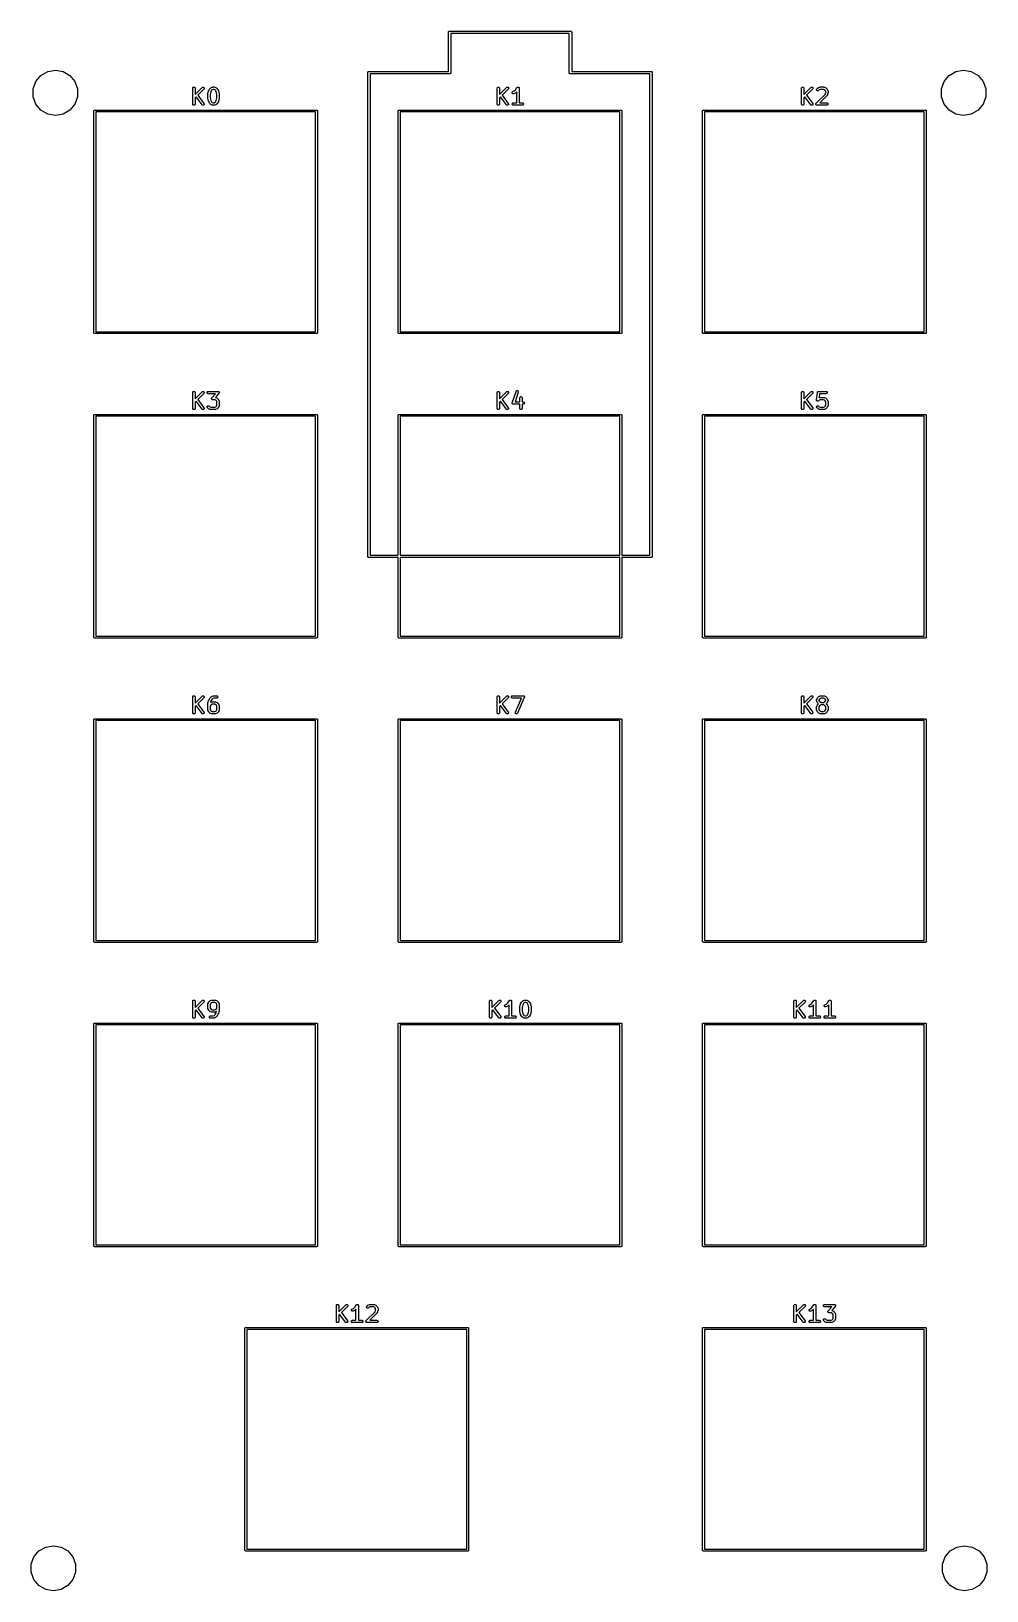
# Model space of a CAD drawing. Extents: x 88.6 to 148.8, y -125.5 to -27.2.
import ezdxf

# ---------------------------------------------------------------- set-up
doc = ezdxf.new("R2010")
doc.units = 0
doc.header["$MEASUREMENT"] = 0
doc.layers.add('BLACK', color=7, linetype='CONTINUOUS')

msp = doc.modelspace()

# ---------------------------------------------------------------- linework, layer by layer
at = {"layer": 'BLACK', "linetype": 'CONTINUOUS'}
for p, q in [((114.86, -27.2918), (114.862, -27.2855)), ((114.86, -27.2984), (114.86, -27.2918)), ((114.86, -29.77), (114.86, -27.2984)), ((114.86, -27.2984), (114.86, -27.2984)), ((114.862, -27.2855), (114.863, -27.279)), ((114.863, -27.279), (114.867, -27.2732)), ((114.867, -27.2732), (114.869, -27.2669)), ((114.869, -27.2669), (114.873, -27.2618)), ((114.873, -27.2618), (114.877, -27.256)), ((114.877, -27.256), (114.882, -27.2518)), ((114.882, -27.2518), (114.886, -27.2467)), ((114.886, -27.2467), (114.892, -27.2433)), ((114.892, -27.2433), (114.897, -27.239)), ((114.897, -27.239), (114.903, -27.2368)), ((114.903, -27.2368), (114.909, -27.2334)), ((114.909, -27.2334), (114.916, -27.2323)), ((114.916, -27.2323), (114.922, -27.23)), ((114.922, -27.23), (114.928, -27.23)), ((114.928, -27.23), (114.928, -27.23)), ((114.928, -27.23), (122.562, -27.23)), ((115.01, -27.38), (115.01, -29.8516)), ((122.48, -27.38), (115.01, -27.38)), ((122.48, -29.8516), (122.48, -27.38)), ((122.562, -27.23), (122.568, -27.23)), ((122.562, -27.23), (122.562, -27.23)), ((122.568, -27.23), (122.574, -27.2323)), ((122.574, -27.2323), (122.581, -27.2334)), ((122.581, -27.2334), (122.587, -27.2368)), ((122.587, -27.2368), (122.593, -27.239)), ((122.593, -27.239), (122.598, -27.2433)), ((122.598, -27.2433), (122.604, -27.2467)), ((122.604, -27.2467), (122.608, -27.2518)), ((122.608, -27.2518), (122.613, -27.256)), ((122.613, -27.256), (122.617, -27.2618)), ((122.617, -27.2618), (122.621, -27.2669)), ((122.621, -27.2669), (122.623, -27.2732)), ((122.623, -27.2732), (122.627, -27.279)), ((122.627, -27.279), (122.628, -27.2855)), ((122.628, -27.2855), (122.63, -27.2918)), ((122.63, -27.2918), (122.63, -27.2984)), ((122.63, -27.2984), (122.63, -27.2984)), ((122.63, -27.2984), (122.63, -29.77)), ((88.7065, -30.8681), (88.8754, -30.4042)), ((88.8754, -30.4042), (89.1927, -30.026)), ((89.1927, -30.026), (89.6203, -29.7791)), ((89.6203, -29.7791), (90.1065, -29.6934)), ((90.1065, -29.6934), (90.5927, -29.7791)), ((90.5927, -29.7791), (91.0203, -30.026)), ((91.0203, -30.026), (91.3376, -30.4042)), ((91.3376, -30.4042), (91.5065, -30.8681)), ((109.78, -29.8318), (109.782, -29.8255)), ((109.78, -29.8384), (109.78, -29.8318)), ((109.78, -60.3118), (109.78, -29.8384)), ((109.78, -29.8384), (109.78, -29.8384)), ((109.782, -29.8255), (109.783, -29.819)), ((109.783, -29.819), (109.787, -29.8132)), ((109.787, -29.8132), (109.789, -29.8069)), ((109.789, -29.8069), (109.793, -29.8018)), ((109.793, -29.8018), (109.797, -29.796)), ((109.797, -29.796), (109.802, -29.7918)), ((109.802, -29.7918), (109.806, -29.7867)), ((109.806, -29.7867), (109.812, -29.7833)), ((109.812, -29.7833), (109.817, -29.779)), ((109.817, -29.779), (109.823, -29.7768)), ((109.823, -29.7768), (109.829, -29.7734)), ((109.829, -29.7734), (109.836, -29.7723)), ((109.836, -29.7723), (109.842, -29.77)), ((109.842, -29.77), (109.848, -29.77)), ((109.848, -29.77), (109.848, -29.77)), ((109.848, -29.77), (114.86, -29.77)), ((114.942, -29.92), (109.93, -29.92)), ((109.93, -29.92), (109.93, -60.25)), ((114.948, -29.92), (114.942, -29.92)), ((114.942, -29.92), (114.942, -29.92)), ((114.954, -29.9177), (114.948, -29.92)), ((114.961, -29.9166), (114.954, -29.9177)), ((114.967, -29.9132), (114.961, -29.9166)), ((114.973, -29.911), (114.967, -29.9132)), ((114.978, -29.9067), (114.973, -29.911)), ((114.984, -29.9033), (114.978, -29.9067)), ((114.988, -29.8982), (114.984, -29.9033)), ((114.993, -29.894), (114.988, -29.8982)), ((114.997, -29.8882), (114.993, -29.894)), ((115.001, -29.8831), (114.997, -29.8882)), ((115.003, -29.8768), (115.001, -29.8831)), ((115.007, -29.871), (115.003, -29.8768)), ((115.008, -29.8645), (115.007, -29.871)), ((115.01, -29.8582), (115.008, -29.8645)), ((115.01, -29.8516), (115.01, -29.8516)), ((115.01, -29.8516), (115.01, -29.8582)), ((122.48, -29.8582), (122.48, -29.8516)), ((122.48, -29.8516), (122.48, -29.8516)), ((122.482, -29.8645), (122.48, -29.8582)), ((122.483, -29.871), (122.482, -29.8645)), ((122.487, -29.8768), (122.483, -29.871)), ((122.489, -29.8831), (122.487, -29.8768)), ((122.493, -29.8882), (122.489, -29.8831)), ((122.497, -29.894), (122.493, -29.8882)), ((122.502, -29.8982), (122.497, -29.894)), ((122.506, -29.9033), (122.502, -29.8982)), ((122.512, -29.9067), (122.506, -29.9033)), ((122.517, -29.911), (122.512, -29.9067)), ((122.523, -29.9132), (122.517, -29.911)), ((122.529, -29.9166), (122.523, -29.9132)), ((122.536, -29.9177), (122.529, -29.9166)), ((122.542, -29.92), (122.536, -29.9177)), ((122.548, -29.92), (122.542, -29.92)), ((127.56, -29.92), (122.548, -29.92)), ((122.548, -29.92), (122.548, -29.92)), ((122.63, -29.77), (127.642, -29.77)), ((127.56, -60.25), (127.56, -29.92)), ((127.642, -29.77), (127.642, -29.77)), ((127.642, -29.77), (127.648, -29.77)), ((127.648, -29.77), (127.654, -29.7723)), ((127.654, -29.7723), (127.661, -29.7734)), ((127.661, -29.7734), (127.667, -29.7768)), ((127.667, -29.7768), (127.673, -29.779)), ((127.673, -29.779), (127.678, -29.7833)), ((127.678, -29.7833), (127.684, -29.7867)), ((127.684, -29.7867), (127.688, -29.7918)), ((127.688, -29.7918), (127.693, -29.796)), ((127.693, -29.796), (127.697, -29.8018)), ((127.697, -29.8018), (127.701, -29.8069)), ((127.701, -29.8069), (127.703, -29.8132)), ((127.703, -29.8132), (127.707, -29.819)), ((127.707, -29.819), (127.708, -29.8255)), ((127.708, -29.8255), (127.71, -29.8318)), ((127.71, -29.8318), (127.71, -29.8384)), ((127.71, -29.8384), (127.71, -29.8384)), ((127.71, -29.8384), (127.71, -60.3316)), ((145.92, -30.8681), (146.089, -30.4042)), ((146.089, -30.4042), (146.406, -30.026)), ((146.406, -30.026), (146.834, -29.7791)), ((146.834, -29.7791), (147.32, -29.6934)), ((147.32, -29.6934), (147.806, -29.7791)), ((147.806, -29.7791), (148.234, -30.026)), ((148.234, -30.026), (148.551, -30.4042)), ((148.551, -30.4042), (148.72, -30.8681)), ((88.7065, -31.3619), (88.7065, -30.8681)), ((88.8754, -31.8258), (88.7065, -31.3619)), ((91.5065, -31.3619), (91.3376, -31.8258)), ((91.5065, -30.8681), (91.5065, -31.3619)), ((98.7549, -30.8214), (98.7594, -30.7957)), ((98.7549, -31.8214), (98.7549, -30.8214)), ((98.7594, -30.7957), (98.7725, -30.7732)), ((98.7725, -30.7732), (98.7924, -30.7564)), ((98.7924, -30.7564), (98.8169, -30.7475)), ((98.8169, -30.7475), (98.8429, -30.7475)), ((98.8429, -30.7475), (98.8674, -30.7564)), ((98.8674, -30.7564), (98.8874, -30.7732)), ((98.8874, -30.7732), (98.9004, -30.7957)), ((98.9004, -30.7957), (98.9049, -30.8214)), ((98.9049, -31.2117), (99.3483, -30.7683)), ((98.9049, -30.8214), (98.9049, -31.2117)), ((98.9646, -31.3641), (98.9049, -31.4239)), ((98.9049, -31.4239), (98.9049, -31.8214)), ((99.3413, -31.8664), (98.9646, -31.3641)), ((99.4544, -30.8744), (99.0718, -31.257)), ((99.0718, -31.257), (99.4613, -31.7764)), ((99.3483, -30.7683), (99.3696, -30.7534)), ((99.3696, -30.7534), (99.3948, -30.7467)), ((99.3948, -30.7467), (99.4207, -30.7489)), ((99.4207, -30.7489), (99.4444, -30.7599)), ((99.4444, -30.7599), (99.4628, -30.7784)), ((99.4693, -30.8531), (99.4544, -30.8744)), ((99.4628, -30.7784), (99.4738, -30.802)), ((99.476, -30.8279), (99.4693, -30.8531)), ((99.4738, -30.802), (99.476, -30.8279)), ((99.7073, -31.2023), (99.7089, -31.1933)), ((99.7073, -31.4404), (99.7073, -31.2023)), ((99.7089, -31.4495), (99.7073, -31.4404)), ((99.7089, -31.1933), (99.7095, -31.1841)), ((99.7095, -31.1841), (99.7571, -30.9937)), ((99.7571, -30.9937), (99.7605, -30.9862)), ((99.7605, -30.9862), (99.7628, -30.9783)), ((99.7628, -30.9783), (99.8104, -30.8831)), ((99.8104, -30.8831), (99.8176, -30.8734)), ((99.8176, -30.8734), (99.8245, -30.8636)), ((99.8245, -30.8636), (99.8721, -30.816)), ((99.9007, -31.038), (99.8573, -31.2116)), ((99.8573, -31.2116), (99.8573, -31.4312)), ((99.8573, -31.4312), (99.9007, -31.6047)), ((99.8721, -30.816), (99.8819, -30.8091)), ((99.8819, -30.8091), (99.8916, -30.8019)), ((99.8916, -30.8019), (99.9868, -30.7543)), ((99.9392, -30.961), (99.9007, -31.038)), ((99.9696, -30.9306), (99.9392, -30.961)), ((100.038, -30.8964), (99.9696, -30.9306)), ((99.9868, -30.7543), (99.991, -30.7531)), ((99.991, -30.7531), (99.9947, -30.7509)), ((99.9947, -30.7509), (100.003, -30.7494)), ((100.003, -30.7494), (100.012, -30.7469)), ((100.012, -30.7469), (100.016, -30.7471)), ((100.016, -30.7471), (100.02, -30.7464)), ((100.02, -30.7464), (100.116, -30.7464)), ((100.098, -30.8964), (100.038, -30.8964)), ((100.166, -30.9306), (100.098, -30.8964)), ((100.116, -30.7464), (100.12, -30.7471)), ((100.12, -30.7471), (100.124, -30.7469)), ((100.124, -30.7469), (100.133, -30.7494)), ((100.133, -30.7494), (100.141, -30.7509)), ((100.141, -30.7509), (100.145, -30.7531)), ((100.145, -30.7531), (100.149, -30.7543)), ((100.149, -30.7543), (100.244, -30.8019)), ((100.197, -30.961), (100.166, -30.9306)), ((100.235, -31.038), (100.197, -30.961)), ((100.279, -31.2116), (100.235, -31.038)), ((100.235, -31.6047), (100.279, -31.4312)), ((100.244, -30.8019), (100.254, -30.8091)), ((100.254, -30.8091), (100.264, -30.816)), ((100.264, -30.816), (100.312, -30.8636)), ((100.279, -31.4312), (100.279, -31.2116)), ((100.312, -30.8636), (100.318, -30.8734)), ((100.318, -30.8734), (100.326, -30.8831)), ((100.326, -30.8831), (100.373, -30.9783)), ((100.373, -30.9783), (100.376, -30.9862)), ((100.376, -30.9862), (100.379, -30.9937)), ((100.379, -30.9937), (100.426, -31.1841)), ((100.426, -31.1841), (100.427, -31.1933)), ((100.427, -31.1933), (100.429, -31.2023)), ((100.429, -31.4404), (100.427, -31.4495)), ((100.429, -31.2023), (100.429, -31.4404)), ((117.932, -30.8214), (117.936, -30.7957)), ((117.932, -31.8214), (117.932, -30.8214)), ((117.936, -30.7957), (117.949, -30.7732)), ((117.949, -30.7732), (117.969, -30.7564)), ((117.969, -30.7564), (117.994, -30.7475)), ((117.994, -30.7475), (118.02, -30.7475)), ((118.02, -30.7475), (118.044, -30.7564)), ((118.044, -30.7564), (118.064, -30.7732)), ((118.064, -30.7732), (118.077, -30.7957)), ((118.077, -30.7957), (118.082, -30.8214)), ((118.082, -31.2117), (118.525, -30.7683)), ((118.082, -30.8214), (118.082, -31.2117)), ((118.142, -31.3641), (118.082, -31.4239)), ((118.082, -31.4239), (118.082, -31.8214)), ((118.518, -31.8664), (118.142, -31.3641)), ((118.631, -30.8744), (118.249, -31.257)), ((118.249, -31.257), (118.638, -31.7764)), ((118.525, -30.7683), (118.547, -30.7534)), ((118.547, -30.7534), (118.572, -30.7467)), ((118.572, -30.7467), (118.598, -30.7489)), ((118.598, -30.7489), (118.621, -30.7599)), ((118.621, -30.7599), (118.64, -30.7784)), ((118.646, -30.8531), (118.631, -30.8744)), ((118.64, -30.7784), (118.651, -30.802)), ((118.653, -30.8279), (118.646, -30.8531)), ((118.651, -30.802), (118.653, -30.8279)), ((118.884, -31.1026), (118.89, -31.0773)), ((118.887, -31.1285), (118.884, -31.1026)), ((118.899, -31.1518), (118.887, -31.1285)), ((118.89, -31.0773), (118.905, -31.0555)), ((118.918, -31.1697), (118.899, -31.1518)), ((118.905, -31.0555), (118.926, -31.04)), ((118.942, -31.18), (118.918, -31.1697)), ((118.926, -31.04), (119.01, -30.9978)), ((118.968, -31.1816), (118.942, -31.18)), ((118.993, -31.1742), (118.968, -31.1816)), ((119.088, -31.1266), (118.993, -31.1742)), ((119.01, -30.9978), (119.091, -30.9165)), ((119.098, -31.1194), (119.088, -31.1266)), ((119.091, -30.9165), (119.183, -30.7798)), ((119.108, -31.1125), (119.098, -31.1194)), ((119.17, -31.0501), (119.108, -31.1125)), ((119.17, -31.7464), (119.17, -31.0501)), ((119.183, -30.7798), (119.185, -30.7768)), ((119.185, -30.7768), (119.188, -30.7732)), ((119.188, -30.7732), (119.194, -30.7674)), ((119.194, -30.7674), (119.201, -30.7609)), ((119.201, -30.7609), (119.204, -30.7591)), ((119.204, -30.7591), (119.207, -30.7564)), ((119.207, -30.7564), (119.216, -30.7534)), ((119.216, -30.7534), (119.224, -30.7494)), ((119.224, -30.7494), (119.228, -30.7489)), ((119.228, -30.7489), (119.232, -30.7475)), ((119.232, -30.7475), (119.241, -30.7475)), ((119.241, -30.7475), (119.25, -30.7465)), ((119.25, -30.7465), (119.254, -30.7475)), ((119.254, -30.7475), (119.258, -30.7475)), ((119.258, -30.7475), (119.266, -30.7506)), ((119.266, -30.7506), (119.275, -30.7527)), ((119.275, -30.7527), (119.279, -30.755)), ((119.279, -30.755), (119.282, -30.7564)), ((119.282, -30.7564), (119.289, -30.7622)), ((119.289, -30.7622), (119.297, -30.7671)), ((119.297, -30.7671), (119.299, -30.7705)), ((119.299, -30.7705), (119.302, -30.7732)), ((119.302, -30.7732), (119.307, -30.7809)), ((119.307, -30.7809), (119.312, -30.7881)), ((119.312, -30.7881), (119.313, -30.7921)), ((119.313, -30.7921), (119.315, -30.7957)), ((119.315, -30.7957), (119.317, -30.8045)), ((119.317, -30.8045), (119.32, -30.8131)), ((119.32, -30.8131), (119.319, -30.8173)), ((119.319, -30.8173), (119.32, -30.8214)), ((119.32, -30.8214), (119.32, -31.7464)), ((137.109, -30.8214), (137.113, -30.7957)), ((137.109, -31.8214), (137.109, -30.8214)), ((137.113, -30.7957), (137.126, -30.7732)), ((137.126, -30.7732), (137.146, -30.7564)), ((137.146, -30.7564), (137.171, -30.7475)), ((137.171, -30.7475), (137.197, -30.7475)), ((137.197, -30.7475), (137.221, -30.7564)), ((137.221, -30.7564), (137.241, -30.7732)), ((137.241, -30.7732), (137.254, -30.7957)), ((137.254, -30.7957), (137.259, -30.8214)), ((137.259, -31.2117), (137.702, -30.7683)), ((137.259, -30.8214), (137.259, -31.2117)), ((137.319, -31.3641), (137.259, -31.4239)), ((137.259, -31.4239), (137.259, -31.8214)), ((137.695, -31.8664), (137.319, -31.3641)), ((137.808, -30.8744), (137.426, -31.257)), ((137.426, -31.257), (137.815, -31.7764)), ((137.702, -30.7683), (137.724, -30.7534)), ((137.724, -30.7534), (137.749, -30.7467)), ((137.749, -30.7467), (137.775, -30.7489)), ((137.775, -30.7489), (137.798, -30.7599)), ((137.798, -30.7599), (137.817, -30.7784)), ((137.823, -30.8531), (137.808, -30.8744)), ((137.817, -30.7784), (137.828, -30.802)), ((137.83, -30.8279), (137.823, -30.8531)), ((137.828, -30.802), (137.83, -30.8279)), ((138.036, -31.7683), (138.595, -31.2094)), ((138.062, -30.9101), (138.068, -30.8849)), ((138.064, -30.936), (138.062, -30.9101)), ((138.075, -30.9596), (138.064, -30.936)), ((138.068, -30.8849), (138.083, -30.8636)), ((138.093, -30.9781), (138.075, -30.9596)), ((138.083, -30.8636), (138.131, -30.816)), ((138.117, -30.9891), (138.093, -30.9781)), ((138.143, -30.9913), (138.117, -30.9891)), ((138.131, -30.816), (138.141, -30.8091)), ((138.141, -30.8091), (138.15, -30.8019)), ((138.168, -30.9846), (138.143, -30.9913)), ((138.15, -30.8019), (138.246, -30.7543)), ((138.189, -30.9697), (138.168, -30.9846)), ((138.228, -30.9306), (138.189, -30.9697)), ((138.297, -30.8964), (138.228, -30.9306)), ((138.246, -30.7543), (138.25, -30.7531)), ((138.25, -30.7531), (138.253, -30.7509)), ((138.253, -30.7509), (138.262, -30.7494)), ((138.262, -30.7494), (138.271, -30.7469)), ((138.713, -31.303), (138.27, -31.7464)), ((138.271, -30.7469), (138.275, -30.7471)), ((138.275, -30.7471), (138.279, -30.7464)), ((138.279, -30.7464), (138.517, -30.7464)), ((138.5, -30.8964), (138.297, -30.8964)), ((138.568, -30.9306), (138.5, -30.8964)), ((138.517, -30.7464), (138.521, -30.7471)), ((138.521, -30.7471), (138.526, -30.7469)), ((138.526, -30.7469), (138.534, -30.7494)), ((138.534, -30.7494), (138.543, -30.7509)), ((138.543, -30.7509), (138.547, -30.7531)), ((138.547, -30.7531), (138.551, -30.7543)), ((138.551, -30.7543), (138.646, -30.8019)), ((138.598, -30.961), (138.568, -30.9306)), ((138.595, -31.2094), (138.633, -31.0949)), ((138.633, -31.0296), (138.598, -30.961)), ((138.633, -31.0949), (138.633, -31.0296)), ((138.646, -30.8019), (138.656, -30.8091)), ((138.656, -30.8091), (138.666, -30.816)), ((138.666, -30.816), (138.713, -30.8636)), ((138.713, -30.8636), (138.72, -30.8734)), ((138.716, -31.2994), (138.713, -31.303)), ((138.719, -31.2966), (138.716, -31.2994)), ((138.723, -31.2888), (138.719, -31.2966)), ((138.72, -30.8734), (138.727, -30.8831)), ((138.728, -31.2816), (138.723, -31.2888)), ((138.727, -30.8831), (138.775, -30.9783)), ((138.729, -31.2775), (138.728, -31.2816)), ((138.731, -31.2737), (138.729, -31.2775)), ((138.779, -31.1308), (138.731, -31.2737)), ((138.775, -30.9783), (138.776, -30.9825)), ((138.776, -30.9825), (138.778, -30.9862)), ((138.778, -30.9862), (138.78, -30.9949)), ((138.781, -31.1189), (138.779, -31.1308)), ((138.78, -30.9949), (138.782, -31.0033)), ((138.783, -31.1071), (138.781, -31.1189)), ((138.782, -31.0033), (138.782, -31.0076)), ((138.782, -31.0076), (138.783, -31.0119)), ((138.783, -31.0119), (138.783, -31.1071)), ((145.92, -31.3619), (145.92, -30.8681)), ((146.089, -31.8258), (145.92, -31.3619)), ((148.72, -31.3619), (148.551, -31.8258)), ((148.72, -30.8681), (148.72, -31.3619)), ((89.1927, -32.204), (88.8754, -31.8258)), ((89.6203, -32.4509), (89.1927, -32.204)), ((91.0203, -32.204), (90.5927, -32.4509)), ((91.3376, -31.8258), (91.0203, -32.204)), ((92.523, -32.2474), (92.5248, -32.2424)), ((92.523, -32.2528), (92.523, -32.2474)), ((92.523, -46.2332), (92.523, -32.2528)), ((92.5248, -32.2424), (92.5258, -32.2372)), ((92.5258, -32.2372), (92.5284, -32.2326)), ((92.5284, -32.2326), (92.5302, -32.2275)), ((92.5302, -32.2275), (92.5337, -32.2234)), ((92.5337, -32.2234), (92.5363, -32.2188)), ((92.5363, -32.2188), (92.5404, -32.2154)), ((92.5404, -32.2154), (92.5438, -32.2113)), ((92.5438, -32.2113), (92.5485, -32.2087)), ((92.5485, -32.2087), (92.5525, -32.2052)), ((92.5525, -32.2052), (92.5575, -32.2034)), ((92.5575, -32.2034), (92.5622, -32.2007)), ((92.5622, -32.2007), (92.5674, -32.1998)), ((92.5674, -32.1998), (92.5724, -32.198)), ((92.5724, -32.198), (92.5777, -32.198)), ((92.5777, -32.198), (92.5778, -32.198)), ((92.5778, -32.198), (106.558, -32.198)), ((92.643, -32.318), (92.643, -46.168)), ((106.493, -32.318), (92.643, -32.318)), ((98.7594, -31.847), (98.7549, -31.8214)), ((98.7725, -31.8696), (98.7594, -31.847)), ((98.7924, -31.8863), (98.7725, -31.8696)), ((98.8169, -31.8952), (98.7924, -31.8863)), ((98.8429, -31.8952), (98.8169, -31.8952)), ((98.8674, -31.8863), (98.8429, -31.8952)), ((98.8874, -31.8696), (98.8674, -31.8863)), ((98.9004, -31.847), (98.8874, -31.8696)), ((98.9049, -31.8214), (98.9004, -31.847)), ((99.3603, -31.8842), (99.3413, -31.8664)), ((99.3843, -31.8944), (99.3603, -31.8842)), ((99.4103, -31.8958), (99.3843, -31.8944)), ((99.4352, -31.8883), (99.4103, -31.8958)), ((99.4561, -31.8727), (99.4352, -31.8883)), ((99.4703, -31.8508), (99.4561, -31.8727)), ((99.4613, -31.7764), (99.4731, -31.7996)), ((99.4762, -31.8255), (99.4703, -31.8508)), ((99.4731, -31.7996), (99.4762, -31.8255)), ((99.7095, -31.4586), (99.7089, -31.4495)), ((99.7571, -31.6491), (99.7095, -31.4586)), ((99.7605, -31.6566), (99.7571, -31.6491)), ((99.7628, -31.6644), (99.7605, -31.6566)), ((99.8104, -31.7597), (99.7628, -31.6644)), ((99.8176, -31.7693), (99.8104, -31.7597)), ((99.8245, -31.7792), (99.8176, -31.7693)), ((99.8721, -31.8268), (99.8245, -31.7792)), ((99.8819, -31.8337), (99.8721, -31.8268)), ((99.8916, -31.8408), (99.8819, -31.8337)), ((99.9868, -31.8885), (99.8916, -31.8408)), ((99.9007, -31.6047), (99.9392, -31.6817)), ((99.9392, -31.6817), (99.9696, -31.7121)), ((99.9696, -31.7121), (100.038, -31.7464)), ((99.991, -31.8897), (99.9868, -31.8885)), ((99.9947, -31.8919), (99.991, -31.8897)), ((100.003, -31.8934), (99.9947, -31.8919)), ((100.012, -31.8959), (100.003, -31.8934)), ((100.016, -31.8956), (100.012, -31.8959)), ((100.02, -31.8964), (100.016, -31.8956)), ((100.116, -31.8964), (100.02, -31.8964)), ((100.038, -31.7464), (100.098, -31.7464)), ((100.098, -31.7464), (100.166, -31.7121)), ((100.12, -31.8956), (100.116, -31.8964)), ((100.124, -31.8959), (100.12, -31.8956)), ((100.133, -31.8934), (100.124, -31.8959)), ((100.141, -31.8919), (100.133, -31.8934)), ((100.145, -31.8897), (100.141, -31.8919)), ((100.149, -31.8885), (100.145, -31.8897)), ((100.244, -31.8408), (100.149, -31.8885)), ((100.166, -31.7121), (100.197, -31.6817)), ((100.197, -31.6817), (100.235, -31.6047)), ((100.254, -31.8337), (100.244, -31.8408)), ((100.264, -31.8268), (100.254, -31.8337)), ((100.312, -31.7792), (100.264, -31.8268)), ((100.318, -31.7693), (100.312, -31.7792)), ((100.326, -31.7597), (100.318, -31.7693)), ((100.373, -31.6644), (100.326, -31.7597)), ((100.376, -31.6566), (100.373, -31.6644)), ((100.379, -31.6491), (100.376, -31.6566)), ((100.426, -31.4586), (100.379, -31.6491)), ((100.427, -31.4495), (100.426, -31.4586)), ((106.493, -46.168), (106.493, -32.318)), ((106.558, -32.198), (106.564, -32.198)), ((106.558, -32.198), (106.558, -32.198)), ((106.564, -32.198), (106.569, -32.1998)), ((106.569, -32.1998), (106.574, -32.2007)), ((106.574, -32.2007), (106.578, -32.2034)), ((106.578, -32.2034), (106.583, -32.2052)), ((106.583, -32.2052), (106.588, -32.2087)), ((106.588, -32.2087), (106.592, -32.2113)), ((106.592, -32.2113), (106.596, -32.2154)), ((106.596, -32.2154), (106.6, -32.2188)), ((106.6, -32.2188), (106.602, -32.2235)), ((106.602, -32.2235), (106.606, -32.2275)), ((106.606, -32.2275), (106.608, -32.2325)), ((106.608, -32.2325), (106.61, -32.2372)), ((106.61, -32.2372), (106.611, -32.2424)), ((106.611, -32.2424), (106.613, -32.2474)), ((106.613, -32.2474), (106.613, -32.2527)), ((106.613, -32.2527), (106.613, -32.2528)), ((106.613, -32.2528), (106.613, -46.2332)), ((111.7, -32.2474), (111.702, -32.2424)), ((111.7, -32.2528), (111.7, -32.2474)), ((111.7, -46.2332), (111.7, -32.2528)), ((111.702, -32.2424), (111.703, -32.2372)), ((111.703, -32.2372), (111.705, -32.2326)), ((111.705, -32.2326), (111.707, -32.2275)), ((111.707, -32.2275), (111.711, -32.2234)), ((111.711, -32.2234), (111.713, -32.2188)), ((111.713, -32.2188), (111.717, -32.2154)), ((111.717, -32.2154), (111.721, -32.2113)), ((111.721, -32.2113), (111.725, -32.2087)), ((111.725, -32.2087), (111.73, -32.2052)), ((111.73, -32.2052), (111.735, -32.2034)), ((111.735, -32.2034), (111.739, -32.2007)), ((111.739, -32.2007), (111.744, -32.1998)), ((111.744, -32.1998), (111.749, -32.198)), ((111.749, -32.198), (111.755, -32.198)), ((111.755, -32.198), (111.755, -32.198)), ((111.755, -32.198), (125.735, -32.198)), ((111.82, -32.318), (111.82, -46.168)), ((125.67, -32.318), (111.82, -32.318)), ((117.936, -31.847), (117.932, -31.8214)), ((117.949, -31.8696), (117.936, -31.847)), ((117.969, -31.8863), (117.949, -31.8696)), ((117.994, -31.8952), (117.969, -31.8863)), ((118.02, -31.8952), (117.994, -31.8952)), ((118.044, -31.8863), (118.02, -31.8952)), ((118.064, -31.8696), (118.044, -31.8863)), ((118.077, -31.847), (118.064, -31.8696)), ((118.082, -31.8214), (118.077, -31.847)), ((118.537, -31.8842), (118.518, -31.8664)), ((118.561, -31.8944), (118.537, -31.8842)), ((118.587, -31.8958), (118.561, -31.8944)), ((118.612, -31.8883), (118.587, -31.8958)), ((118.633, -31.8727), (118.612, -31.8883)), ((118.647, -31.8508), (118.633, -31.8727)), ((118.638, -31.7764), (118.65, -31.7996)), ((118.653, -31.8255), (118.647, -31.8508)), ((118.65, -31.7996), (118.653, -31.8255)), ((118.885, -31.8084), (118.894, -31.7839)), ((118.885, -31.8344), (118.885, -31.8084)), ((118.894, -31.8589), (118.885, -31.8344)), ((118.894, -31.7839), (118.911, -31.7639)), ((118.911, -31.8788), (118.894, -31.8589)), ((118.911, -31.7639), (118.934, -31.7509)), ((118.934, -31.8919), (118.911, -31.8788)), ((118.934, -31.7509), (118.959, -31.7464)), ((118.959, -31.8964), (118.934, -31.8919)), ((118.959, -31.7464), (119.17, -31.7464)), ((119.531, -31.8964), (118.959, -31.8964)), ((119.32, -31.7464), (119.531, -31.7464)), ((119.531, -31.7464), (119.556, -31.7509)), ((119.556, -31.8919), (119.531, -31.8964)), ((119.556, -31.7509), (119.579, -31.7639)), ((119.579, -31.8788), (119.556, -31.8919)), ((119.579, -31.7639), (119.596, -31.7839)), ((119.596, -31.8589), (119.579, -31.8788)), ((119.596, -31.7839), (119.605, -31.8084)), ((119.605, -31.8344), (119.596, -31.8589)), ((119.605, -31.8084), (119.605, -31.8344)), ((125.67, -46.168), (125.67, -32.318)), ((125.735, -32.198), (125.741, -32.198)), ((125.735, -32.198), (125.735, -32.198)), ((125.741, -32.198), (125.746, -32.1998)), ((125.746, -32.1998), (125.751, -32.2007)), ((125.751, -32.2007), (125.755, -32.2034)), ((125.755, -32.2034), (125.76, -32.2052)), ((125.76, -32.2052), (125.765, -32.2087)), ((125.765, -32.2087), (125.769, -32.2113)), ((125.769, -32.2113), (125.773, -32.2154)), ((125.773, -32.2154), (125.777, -32.2188)), ((125.777, -32.2188), (125.779, -32.2235)), ((125.779, -32.2235), (125.783, -32.2275)), ((125.783, -32.2275), (125.785, -32.2325)), ((125.785, -32.2325), (125.787, -32.2372)), ((125.787, -32.2372), (125.788, -32.2424)), ((125.788, -32.2424), (125.79, -32.2474)), ((125.79, -32.2474), (125.79, -32.2527)), ((125.79, -32.2527), (125.79, -32.2528)), ((125.79, -32.2528), (125.79, -46.2332)), ((130.877, -32.2474), (130.879, -32.2424)), ((130.877, -32.2528), (130.877, -32.2474)), ((130.877, -46.2332), (130.877, -32.2528)), ((130.879, -32.2424), (130.88, -32.2372)), ((130.88, -32.2372), (130.882, -32.2326)), ((130.882, -32.2326), (130.884, -32.2275)), ((130.884, -32.2275), (130.888, -32.2234)), ((130.888, -32.2234), (130.89, -32.2188)), ((130.89, -32.2188), (130.894, -32.2154)), ((130.894, -32.2154), (130.898, -32.2113)), ((130.898, -32.2113), (130.902, -32.2087)), ((130.902, -32.2087), (130.907, -32.2052)), ((130.907, -32.2052), (130.912, -32.2034)), ((130.912, -32.2034), (130.916, -32.2007)), ((130.916, -32.2007), (130.921, -32.1998)), ((130.921, -32.1998), (130.926, -32.198)), ((130.926, -32.198), (130.932, -32.198)), ((130.932, -32.198), (130.932, -32.198)), ((130.932, -32.198), (144.912, -32.198)), ((130.997, -32.318), (130.997, -46.168)), ((144.847, -32.318), (130.997, -32.318)), ((137.113, -31.847), (137.109, -31.8214)), ((137.126, -31.8696), (137.113, -31.847)), ((137.146, -31.8863), (137.126, -31.8696)), ((137.171, -31.8952), (137.146, -31.8863)), ((137.197, -31.8952), (137.171, -31.8952)), ((137.221, -31.8863), (137.197, -31.8952)), ((137.241, -31.8696), (137.221, -31.8863)), ((137.254, -31.847), (137.241, -31.8696)), ((137.259, -31.8214), (137.254, -31.847)), ((137.714, -31.8842), (137.695, -31.8664)), ((137.738, -31.8944), (137.714, -31.8842)), ((137.764, -31.8958), (137.738, -31.8944)), ((137.789, -31.8883), (137.764, -31.8958)), ((137.81, -31.8727), (137.789, -31.8883)), ((137.824, -31.8508), (137.81, -31.8727)), ((137.815, -31.7764), (137.827, -31.7996)), ((137.83, -31.8255), (137.824, -31.8508)), ((137.827, -31.7996), (137.83, -31.8255)), ((138.014, -31.8148), (138.015, -31.8117)), ((138.015, -31.8246), (138.014, -31.8148)), ((138.015, -31.8084), (138.018, -31.7991)), ((138.015, -31.8117), (138.015, -31.8084)), ((138.015, -31.8344), (138.015, -31.8246)), ((138.016, -31.8375), (138.015, -31.8344)), ((138.016, -31.8408), (138.016, -31.8375)), ((138.02, -31.8497), (138.016, -31.8408)), ((138.018, -31.7991), (138.021, -31.7897)), ((138.024, -31.8589), (138.02, -31.8497)), ((138.021, -31.7897), (138.023, -31.787)), ((138.023, -31.787), (138.024, -31.7839)), ((138.024, -31.7839), (138.03, -31.7764)), ((138.026, -31.8614), (138.024, -31.8589)), ((138.027, -31.8644), (138.026, -31.8614)), ((138.034, -31.8713), (138.027, -31.8644)), ((138.03, -31.7764), (138.036, -31.7683)), ((138.04, -31.8788), (138.034, -31.8713)), ((138.043, -31.8805), (138.04, -31.8788)), ((138.046, -31.8828), (138.043, -31.8805)), ((138.055, -31.887), (138.046, -31.8828)), ((138.063, -31.8919), (138.055, -31.887)), ((138.066, -31.8924), (138.063, -31.8919)), ((138.069, -31.8938), (138.066, -31.8924)), ((138.079, -31.8947), (138.069, -31.8938)), ((138.089, -31.8964), (138.079, -31.8947)), ((138.708, -31.8964), (138.089, -31.8964)), ((138.27, -31.7464), (138.708, -31.7464)), ((138.708, -31.7464), (138.733, -31.7509)), ((138.733, -31.8919), (138.708, -31.8964)), ((138.733, -31.7509), (138.756, -31.7639)), ((138.756, -31.8788), (138.733, -31.8919)), ((138.756, -31.7639), (138.773, -31.7839)), ((138.773, -31.8589), (138.756, -31.8788)), ((138.773, -31.7839), (138.782, -31.8084)), ((138.782, -31.8344), (138.773, -31.8589)), ((138.782, -31.8084), (138.782, -31.8344)), ((144.847, -46.168), (144.847, -32.318)), ((144.912, -32.198), (144.918, -32.198)), ((144.912, -32.198), (144.912, -32.198)), ((144.918, -32.198), (144.923, -32.1998)), ((144.923, -32.1998), (144.928, -32.2007)), ((144.928, -32.2007), (144.932, -32.2034)), ((144.932, -32.2034), (144.937, -32.2052)), ((144.937, -32.2052), (144.942, -32.2087)), ((144.942, -32.2087), (144.946, -32.2113)), ((144.946, -32.2113), (144.95, -32.2154)), ((144.95, -32.2154), (144.954, -32.2188)), ((144.954, -32.2188), (144.956, -32.2235)), ((144.956, -32.2235), (144.96, -32.2275)), ((144.96, -32.2275), (144.962, -32.2325)), ((144.962, -32.2325), (144.964, -32.2372)), ((144.964, -32.2372), (144.965, -32.2424)), ((144.965, -32.2424), (144.967, -32.2474)), ((144.967, -32.2474), (144.967, -32.2527)), ((144.967, -32.2527), (144.967, -32.2528)), ((144.967, -32.2528), (144.967, -46.2332)), ((146.406, -32.204), (146.089, -31.8258)), ((146.834, -32.4509), (146.406, -32.204)), ((148.234, -32.204), (147.806, -32.4509)), ((148.551, -31.8258), (148.234, -32.204)), ((90.1065, -32.5366), (89.6203, -32.4509)), ((90.5927, -32.4509), (90.1065, -32.5366)), ((147.32, -32.5366), (146.834, -32.4509)), ((147.806, -32.4509), (147.32, -32.5366)), ((92.643, -46.168), (106.493, -46.168)), ((111.82, -46.168), (125.67, -46.168)), ((130.997, -46.168), (144.847, -46.168)), ((92.523, -46.2333), (92.523, -46.2332)), ((92.523, -46.2386), (92.523, -46.2333)), ((92.5248, -46.2436), (92.523, -46.2386)), ((92.5257, -46.2488), (92.5248, -46.2436)), ((92.5284, -46.2535), (92.5257, -46.2488)), ((92.5302, -46.2585), (92.5284, -46.2535)), ((92.5337, -46.2625), (92.5302, -46.2585)), ((92.5363, -46.2672), (92.5337, -46.2625)), ((92.5404, -46.2706), (92.5363, -46.2672)), ((92.5438, -46.2747), (92.5404, -46.2706)), ((92.5485, -46.2773), (92.5438, -46.2747)), ((92.5525, -46.2808), (92.5485, -46.2773)), ((92.5575, -46.2826), (92.5525, -46.2808)), ((92.5622, -46.2853), (92.5575, -46.2826)), ((92.5674, -46.2862), (92.5622, -46.2853)), ((92.5724, -46.288), (92.5674, -46.2862)), ((92.5777, -46.288), (92.5724, -46.288)), ((92.5778, -46.288), (92.5777, -46.288)), ((106.558, -46.288), (92.5778, -46.288)), ((106.564, -46.288), (106.558, -46.288)), ((106.558, -46.288), (106.558, -46.288)), ((106.569, -46.2862), (106.564, -46.288)), ((106.574, -46.2853), (106.569, -46.2862)), ((106.578, -46.2826), (106.574, -46.2853)), ((106.583, -46.2808), (106.578, -46.2826)), ((106.588, -46.2773), (106.583, -46.2808)), ((106.592, -46.2747), (106.588, -46.2773)), ((106.596, -46.2706), (106.592, -46.2747)), ((106.6, -46.2672), (106.596, -46.2706)), ((106.602, -46.2625), (106.6, -46.2672)), ((106.606, -46.2585), (106.602, -46.2625)), ((106.608, -46.2535), (106.606, -46.2585)), ((106.61, -46.2488), (106.608, -46.2535)), ((106.611, -46.2436), (106.61, -46.2488)), ((106.613, -46.2386), (106.611, -46.2436)), ((106.613, -46.2332), (106.613, -46.2333)), ((106.613, -46.2333), (106.613, -46.2386)), ((111.7, -46.2333), (111.7, -46.2332)), ((111.7, -46.2386), (111.7, -46.2333)), ((111.702, -46.2436), (111.7, -46.2386)), ((111.703, -46.2488), (111.702, -46.2436)), ((111.705, -46.2535), (111.703, -46.2488)), ((111.707, -46.2585), (111.705, -46.2535)), ((111.711, -46.2625), (111.707, -46.2585)), ((111.713, -46.2672), (111.711, -46.2625)), ((111.717, -46.2706), (111.713, -46.2672)), ((111.721, -46.2747), (111.717, -46.2706)), ((111.725, -46.2773), (111.721, -46.2747)), ((111.73, -46.2808), (111.725, -46.2773)), ((111.735, -46.2826), (111.73, -46.2808)), ((111.739, -46.2853), (111.735, -46.2826)), ((111.744, -46.2862), (111.739, -46.2853)), ((111.749, -46.288), (111.744, -46.2862)), ((111.755, -46.288), (111.749, -46.288)), ((125.735, -46.288), (111.755, -46.288)), ((111.755, -46.288), (111.755, -46.288)), ((125.741, -46.288), (125.735, -46.288)), ((125.735, -46.288), (125.735, -46.288)), ((125.746, -46.2862), (125.741, -46.288)), ((125.751, -46.2853), (125.746, -46.2862)), ((125.755, -46.2826), (125.751, -46.2853)), ((125.76, -46.2808), (125.755, -46.2826)), ((125.765, -46.2773), (125.76, -46.2808)), ((125.769, -46.2747), (125.765, -46.2773)), ((125.773, -46.2706), (125.769, -46.2747)), ((125.777, -46.2672), (125.773, -46.2706)), ((125.779, -46.2625), (125.777, -46.2672)), ((125.783, -46.2585), (125.779, -46.2625)), ((125.785, -46.2535), (125.783, -46.2585)), ((125.787, -46.2488), (125.785, -46.2535)), ((125.788, -46.2436), (125.787, -46.2488)), ((125.79, -46.2386), (125.788, -46.2436)), ((125.79, -46.2332), (125.79, -46.2333)), ((125.79, -46.2333), (125.79, -46.2386)), ((130.877, -46.2333), (130.877, -46.2332)), ((130.877, -46.2386), (130.877, -46.2333)), ((130.879, -46.2436), (130.877, -46.2386)), ((130.88, -46.2488), (130.879, -46.2436)), ((130.882, -46.2535), (130.88, -46.2488)), ((130.884, -46.2585), (130.882, -46.2535)), ((130.888, -46.2625), (130.884, -46.2585)), ((130.89, -46.2672), (130.888, -46.2625)), ((130.894, -46.2706), (130.89, -46.2672)), ((130.898, -46.2747), (130.894, -46.2706)), ((130.902, -46.2773), (130.898, -46.2747)), ((130.907, -46.2808), (130.902, -46.2773)), ((130.912, -46.2826), (130.907, -46.2808)), ((130.916, -46.2853), (130.912, -46.2826)), ((130.921, -46.2862), (130.916, -46.2853)), ((130.926, -46.288), (130.921, -46.2862)), ((130.932, -46.288), (130.926, -46.288)), ((144.912, -46.288), (130.932, -46.288)), ((130.932, -46.288), (130.932, -46.288)), ((144.918, -46.288), (144.912, -46.288)), ((144.912, -46.288), (144.912, -46.288)), ((144.923, -46.2862), (144.918, -46.288)), ((144.928, -46.2853), (144.923, -46.2862)), ((144.932, -46.2826), (144.928, -46.2853)), ((144.937, -46.2808), (144.932, -46.2826)), ((144.942, -46.2773), (144.937, -46.2808)), ((144.946, -46.2747), (144.942, -46.2773)), ((144.95, -46.2706), (144.946, -46.2747)), ((144.954, -46.2672), (144.95, -46.2706)), ((144.956, -46.2625), (144.954, -46.2672)), ((144.96, -46.2585), (144.956, -46.2625)), ((144.962, -46.2535), (144.96, -46.2585)), ((144.964, -46.2488), (144.962, -46.2535)), ((144.965, -46.2436), (144.964, -46.2488)), ((144.967, -46.2386), (144.965, -46.2436)), ((144.967, -46.2332), (144.967, -46.2333)), ((144.967, -46.2333), (144.967, -46.2386)), ((98.7549, -49.9984), (98.7594, -49.9727)), ((98.7549, -50.9984), (98.7549, -49.9984)), ((98.7594, -49.9727), (98.7725, -49.9502)), ((98.7725, -49.9502), (98.7924, -49.9334)), ((98.7924, -49.9334), (98.8169, -49.9245)), ((98.8169, -49.9245), (98.8429, -49.9245)), ((98.8429, -49.9245), (98.8674, -49.9334)), ((98.8674, -49.9334), (98.8874, -49.9502)), ((98.8874, -49.9502), (98.9004, -49.9727)), ((98.9004, -49.9727), (98.9049, -49.9984)), ((98.9049, -50.3887), (99.3483, -49.9453)), ((98.9049, -49.9984), (98.9049, -50.3887)), ((99.4544, -50.0514), (99.0718, -50.434)), ((99.3483, -49.9453), (99.3696, -49.9304)), ((99.3696, -49.9304), (99.3948, -49.9237)), ((99.3948, -49.9237), (99.4207, -49.9259)), ((99.4207, -49.9259), (99.4444, -49.9369)), ((99.4444, -49.9369), (99.4628, -49.9554)), ((99.4693, -50.0301), (99.4544, -50.0514)), ((99.4628, -49.9554), (99.4738, -49.979)), ((99.476, -50.0049), (99.4693, -50.0301)), ((99.4738, -49.979), (99.476, -50.0049)), ((99.6608, -49.9854), (99.6697, -49.9609)), ((99.6608, -50.0114), (99.6608, -49.9854)), ((99.6697, -50.0359), (99.6608, -50.0114)), ((99.6697, -49.9609), (99.6865, -49.9409)), ((99.6865, -50.0558), (99.6697, -50.0359)), ((99.6865, -49.9409), (99.709, -49.9279)), ((99.709, -50.0689), (99.6865, -50.0558)), ((99.709, -49.9279), (99.7347, -49.9234)), ((99.7347, -50.0734), (99.709, -50.0689)), ((99.7347, -49.9234), (100.354, -49.9234)), ((100.188, -50.0734), (99.7347, -50.0734)), ((99.9639, -50.3299), (100.188, -50.0734)), ((100.41, -50.0478), (100.183, -50.3078)), ((100.354, -49.9234), (100.361, -49.9247)), ((100.361, -49.9247), (100.368, -49.9248)), ((100.368, -49.9248), (100.374, -49.9269)), ((100.374, -49.9269), (100.379, -49.9279)), ((100.379, -49.9279), (100.386, -49.9316)), ((100.386, -49.9316), (100.393, -49.9342)), ((100.393, -49.9342), (100.397, -49.938)), ((100.397, -49.938), (100.402, -49.9409)), ((100.402, -49.9409), (100.407, -49.9465)), ((100.407, -49.9465), (100.412, -49.9514)), ((100.414, -50.0415), (100.41, -50.0478)), ((100.412, -49.9514), (100.415, -49.9564)), ((100.419, -50.0359), (100.414, -50.0415)), ((100.415, -49.9564), (100.419, -49.9609)), ((100.419, -49.9609), (100.421, -49.9678)), ((100.421, -50.0304), (100.419, -50.0359)), ((100.421, -49.9678), (100.425, -49.9742)), ((100.424, -50.0255), (100.421, -50.0304)), ((100.425, -50.0183), (100.424, -50.0255)), ((100.425, -49.9742), (100.426, -49.9799)), ((100.428, -50.0114), (100.425, -50.0183)), ((100.426, -49.9799), (100.428, -49.9854)), ((100.428, -49.9854), (100.428, -49.9927)), ((100.428, -49.9927), (100.429, -49.9999)), ((100.429, -49.9999), (100.428, -50.0056)), ((100.428, -50.0056), (100.428, -50.0114)), ((117.932, -49.9984), (117.936, -49.9727)), ((117.932, -50.9984), (117.932, -49.9984)), ((117.936, -49.9727), (117.949, -49.9502)), ((117.949, -49.9502), (117.969, -49.9334)), ((117.969, -49.9334), (117.994, -49.9245)), ((117.994, -49.9245), (118.02, -49.9245)), ((118.02, -49.9245), (118.044, -49.9334)), ((118.044, -49.9334), (118.064, -49.9502)), ((118.064, -49.9502), (118.077, -49.9727)), ((118.077, -49.9727), (118.082, -49.9984)), ((118.082, -50.3887), (118.525, -49.9453)), ((118.082, -49.9984), (118.082, -50.3887)), ((118.631, -50.0514), (118.249, -50.434)), ((118.525, -49.9453), (118.547, -49.9304)), ((118.547, -49.9304), (118.572, -49.9237)), ((118.572, -49.9237), (118.598, -49.9259)), ((118.598, -49.9259), (118.621, -49.9369)), ((118.621, -49.9369), (118.64, -49.9554)), ((118.646, -50.0301), (118.631, -50.0514)), ((118.64, -49.9554), (118.651, -49.979)), ((118.653, -50.0049), (118.646, -50.0301)), ((118.651, -49.979), (118.653, -50.0049)), ((118.888, -50.6413), (119.126, -49.927)), ((119.269, -49.9745), (119.063, -50.59)), ((119.126, -49.927), (119.139, -49.9041)), ((119.139, -49.9041), (119.158, -49.8869)), ((119.158, -49.8869), (119.182, -49.8773)), ((119.182, -49.8773), (119.208, -49.8766)), ((119.208, -49.8766), (119.233, -49.8848)), ((119.233, -49.8848), (119.253, -49.901)), ((119.253, -49.901), (119.267, -49.9232)), ((119.267, -49.9232), (119.272, -49.9487)), ((119.272, -49.9487), (119.269, -49.9745)), ((137.109, -49.9984), (137.113, -49.9727)), ((137.109, -50.9984), (137.109, -49.9984)), ((137.113, -49.9727), (137.126, -49.9502)), ((137.126, -49.9502), (137.146, -49.9334)), ((137.146, -49.9334), (137.171, -49.9245)), ((137.171, -49.9245), (137.197, -49.9245)), ((137.197, -49.9245), (137.221, -49.9334)), ((137.221, -49.9334), (137.241, -49.9502)), ((137.241, -49.9502), (137.254, -49.9727)), ((137.254, -49.9727), (137.259, -49.9984)), ((137.259, -50.3887), (137.702, -49.9453)), ((137.259, -49.9984), (137.259, -50.3887)), ((137.808, -50.0514), (137.426, -50.434)), ((137.702, -49.9453), (137.724, -49.9304)), ((137.724, -49.9304), (137.749, -49.9237)), ((137.749, -49.9237), (137.775, -49.9259)), ((137.775, -49.9259), (137.798, -49.9369)), ((137.798, -49.9369), (137.817, -49.9554)), ((137.823, -50.0301), (137.808, -50.0514)), ((137.817, -49.9554), (137.828, -49.979)), ((137.83, -50.0049), (137.823, -50.0301)), ((137.828, -49.979), (137.83, -50.0049)), ((138.062, -50.4671), (138.109, -49.9909)), ((138.109, -49.9909), (138.11, -49.9882)), ((138.11, -49.9854), (138.114, -49.9757)), ((138.11, -49.9882), (138.11, -49.9854)), ((138.114, -49.9757), (138.116, -49.9658)), ((138.116, -49.9658), (138.118, -49.9635)), ((138.118, -49.9635), (138.119, -49.9609)), ((138.119, -49.9609), (138.126, -49.953)), ((138.126, -49.953), (138.132, -49.9447)), ((138.132, -49.9447), (138.134, -49.9431)), ((138.134, -49.9431), (138.136, -49.9409)), ((138.136, -49.9409), (138.145, -49.9358)), ((138.145, -49.9358), (138.153, -49.93)), ((138.153, -49.93), (138.156, -49.9293)), ((138.156, -49.9293), (138.158, -49.9279)), ((138.158, -49.9279), (138.168, -49.9261)), ((138.168, -49.9261), (138.178, -49.9236)), ((138.178, -49.9236), (138.181, -49.9239)), ((138.181, -49.9239), (138.184, -49.9234)), ((138.184, -49.9234), (138.66, -49.9234)), ((138.252, -50.0734), (138.227, -50.3216)), ((138.66, -50.0734), (138.252, -50.0734)), ((138.66, -49.9234), (138.686, -49.9279)), ((138.686, -50.0689), (138.66, -50.0734)), ((138.686, -49.9279), (138.708, -49.9409)), ((138.708, -50.0558), (138.686, -50.0689)), ((138.708, -49.9409), (138.725, -49.9609)), ((138.725, -50.0359), (138.708, -50.0558)), ((138.725, -49.9609), (138.734, -49.9854)), ((138.734, -50.0114), (138.725, -50.0359)), ((138.734, -49.9854), (138.734, -50.0114)), ((98.7594, -51.024), (98.7549, -50.9984)), ((98.7725, -51.0466), (98.7594, -51.024)), ((98.7924, -51.0633), (98.7725, -51.0466)), ((98.8169, -51.0722), (98.7924, -51.0633)), ((98.8429, -51.0722), (98.8169, -51.0722)), ((98.8674, -51.0633), (98.8429, -51.0722)), ((98.8874, -51.0466), (98.8674, -51.0633)), ((98.9004, -51.024), (98.8874, -51.0466)), ((98.9049, -50.9984), (98.9004, -51.024)), ((98.9646, -50.5411), (98.9049, -50.6009)), ((98.9049, -50.6009), (98.9049, -50.9984)), ((99.3413, -51.0434), (98.9646, -50.5411)), ((99.0718, -50.434), (99.4613, -50.9534)), ((99.3603, -51.0612), (99.3413, -51.0434)), ((99.3843, -51.0714), (99.3603, -51.0612)), ((99.4103, -51.0728), (99.3843, -51.0714)), ((99.4352, -51.0653), (99.4103, -51.0728)), ((99.4561, -51.0497), (99.4352, -51.0653)), ((99.4703, -51.0278), (99.4561, -51.0497)), ((99.4613, -50.9534), (99.4731, -50.9766)), ((99.4762, -51.0025), (99.4703, -51.0278)), ((99.4731, -50.9766), (99.4762, -51.0025)), ((99.66, -50.9097), (99.6622, -50.8837)), ((99.6667, -50.9348), (99.66, -50.9097)), ((99.6622, -50.8837), (99.6732, -50.8601)), ((99.6816, -50.9562), (99.6667, -50.9348)), ((99.6732, -50.8601), (99.6916, -50.8417)), ((99.7293, -51.0038), (99.6816, -50.9562)), ((99.6916, -50.8417), (99.7153, -50.8307)), ((99.7153, -50.8307), (99.7412, -50.8284)), ((99.7391, -51.0107), (99.7293, -51.0038)), ((99.7487, -51.0178), (99.7391, -51.0107)), ((99.7412, -50.8284), (99.7664, -50.8352)), ((99.844, -51.0655), (99.7487, -51.0178)), ((99.7664, -50.8352), (99.7877, -50.8501)), ((99.7877, -50.8501), (99.8267, -50.8891)), ((99.8267, -50.8891), (99.8952, -50.9234)), ((99.8481, -51.0667), (99.844, -51.0655)), ((99.8519, -51.0689), (99.8481, -51.0667)), ((99.8605, -51.0704), (99.8519, -51.0689)), ((99.8689, -51.0729), (99.8605, -51.0704)), ((99.8733, -51.0726), (99.8689, -51.0729)), ((99.8775, -51.0734), (99.8733, -51.0726)), ((100.163, -51.0734), (99.8775, -51.0734)), ((99.8952, -50.9234), (100.146, -50.9234)), ((99.9454, -50.3778), (99.9465, -50.3721)), ((99.9465, -50.385), (99.9454, -50.3778)), ((99.9465, -50.3663), (99.949, -50.3594)), ((99.9465, -50.3721), (99.9465, -50.3663)), ((99.9465, -50.3924), (99.9465, -50.385)), ((99.9485, -50.3978), (99.9465, -50.3924)), ((99.9494, -50.4035), (99.9485, -50.3978)), ((99.949, -50.3594), (99.9504, -50.3522)), ((99.9529, -50.4099), (99.9494, -50.4035)), ((99.9504, -50.3522), (99.9534, -50.3473)), ((99.9554, -50.4168), (99.9529, -50.4099)), ((99.9534, -50.3473), (99.9554, -50.3418)), ((99.9554, -50.3418), (99.9601, -50.3362)), ((99.9591, -50.4213), (99.9554, -50.4168)), ((99.9619, -50.4263), (99.9591, -50.4213)), ((99.9601, -50.3362), (99.9639, -50.3299)), ((99.9675, -50.4312), (99.9619, -50.4263)), ((99.9722, -50.4368), (99.9675, -50.4312)), ((99.9772, -50.4397), (99.9722, -50.4368)), ((99.9815, -50.4435), (99.9772, -50.4397)), ((99.9884, -50.4461), (99.9815, -50.4435)), ((99.9947, -50.4498), (99.9884, -50.4461)), ((100, -50.4508), (99.9947, -50.4498)), ((100.006, -50.4529), (100, -50.4508)), ((100.013, -50.4531), (100.006, -50.4529)), ((100.02, -50.4543), (100.013, -50.4531)), ((100.146, -50.4543), (100.02, -50.4543)), ((100.214, -50.4886), (100.146, -50.4543)), ((100.146, -50.9234), (100.214, -50.8891)), ((100.167, -51.0726), (100.163, -51.0734)), ((100.172, -51.0729), (100.167, -51.0726)), ((100.18, -51.0704), (100.172, -51.0729)), ((100.189, -51.0689), (100.18, -51.0704)), ((100.183, -50.3078), (100.189, -50.3089)), ((100.189, -50.3089), (100.193, -50.311)), ((100.193, -51.0667), (100.189, -51.0689)), ((100.193, -50.311), (100.197, -50.3123)), ((100.197, -51.0655), (100.193, -51.0667)), ((100.197, -50.3123), (100.292, -50.3599)), ((100.292, -51.0178), (100.197, -51.0655)), ((100.244, -50.519), (100.214, -50.4886)), ((100.214, -50.8891), (100.244, -50.8587)), ((100.279, -50.5875), (100.244, -50.519)), ((100.244, -50.8587), (100.279, -50.7902)), ((100.279, -50.7902), (100.279, -50.5875)), ((100.292, -50.3599), (100.302, -50.367)), ((100.302, -51.0107), (100.292, -51.0178)), ((100.302, -50.367), (100.312, -50.3739)), ((100.312, -51.0038), (100.302, -51.0107)), ((100.312, -50.3739), (100.359, -50.4215)), ((100.359, -50.9562), (100.312, -51.0038)), ((100.359, -50.4215), (100.366, -50.4314)), ((100.366, -50.9463), (100.359, -50.9562)), ((100.366, -50.4314), (100.373, -50.441)), ((100.373, -50.9367), (100.366, -50.9463)), ((100.373, -50.441), (100.421, -50.5363)), ((100.421, -50.8414), (100.373, -50.9367)), ((100.421, -50.5363), (100.422, -50.5404)), ((100.422, -50.8373), (100.421, -50.8414)), ((100.422, -50.5404), (100.424, -50.5442)), ((100.424, -50.8336), (100.422, -50.8373)), ((100.424, -50.5442), (100.426, -50.5528)), ((100.426, -50.8249), (100.424, -50.8336)), ((100.426, -50.5528), (100.428, -50.5612)), ((100.428, -50.8165), (100.426, -50.8249)), ((100.428, -50.5612), (100.428, -50.5655)), ((100.428, -50.5655), (100.429, -50.5698)), ((100.429, -50.8079), (100.428, -50.8122)), ((100.428, -50.8122), (100.428, -50.8165)), ((100.429, -50.5698), (100.429, -50.8079)), ((117.936, -51.024), (117.932, -50.9984)), ((117.949, -51.0466), (117.936, -51.024)), ((117.969, -51.0633), (117.949, -51.0466)), ((117.994, -51.0722), (117.969, -51.0633)), ((118.02, -51.0722), (117.994, -51.0722)), ((118.044, -51.0633), (118.02, -51.0722)), ((118.064, -51.0466), (118.044, -51.0633)), ((118.077, -51.024), (118.064, -51.0466)), ((118.082, -50.9984), (118.077, -51.024)), ((118.142, -50.5411), (118.082, -50.6009)), ((118.082, -50.6009), (118.082, -50.9984)), ((118.518, -51.0434), (118.142, -50.5411)), ((118.249, -50.434), (118.638, -50.9534)), ((118.537, -51.0612), (118.518, -51.0434)), ((118.561, -51.0714), (118.537, -51.0612)), ((118.587, -51.0728), (118.561, -51.0714)), ((118.612, -51.0653), (118.587, -51.0728)), ((118.633, -51.0497), (118.612, -51.0653)), ((118.647, -51.0278), (118.633, -51.0497)), ((118.638, -50.9534), (118.65, -50.9766)), ((118.653, -51.0025), (118.647, -51.0278)), ((118.65, -50.9766), (118.653, -51.0025)), ((118.884, -50.6671), (118.885, -50.6596)), ((118.885, -50.6725), (118.884, -50.6671)), ((118.885, -50.652), (118.887, -50.6468)), ((118.885, -50.6596), (118.885, -50.652)), ((118.885, -50.6781), (118.885, -50.6725)), ((118.888, -50.6852), (118.885, -50.6781)), ((118.887, -50.6468), (118.888, -50.6413)), ((118.89, -50.6926), (118.888, -50.6852)), ((118.892, -50.6973), (118.89, -50.6926)), ((118.894, -50.7025), (118.892, -50.6973)), ((118.899, -50.7084), (118.894, -50.7025)), ((118.903, -50.7148), (118.899, -50.7084)), ((118.908, -50.7183), (118.903, -50.7148)), ((118.911, -50.7225), (118.908, -50.7183)), ((118.918, -50.7263), (118.911, -50.7225)), ((118.924, -50.731), (118.918, -50.7263)), ((118.929, -50.7328), (118.924, -50.731)), ((118.934, -50.7355), (118.929, -50.7328)), ((118.941, -50.7368), (118.934, -50.7355)), ((118.948, -50.7392), (118.941, -50.7368)), ((118.954, -50.7391), (118.948, -50.7392)), ((118.959, -50.74), (118.954, -50.7391)), ((119.36, -50.74), (118.959, -50.74)), ((119.063, -50.59), (119.36, -50.59)), ((119.36, -50.3317), (119.365, -50.3061)), ((119.36, -50.59), (119.36, -50.3317)), ((119.36, -50.9984), (119.36, -50.74)), ((119.365, -51.024), (119.36, -50.9984)), ((119.365, -50.3061), (119.378, -50.2835)), ((119.378, -51.0466), (119.365, -51.024)), ((119.378, -50.2835), (119.398, -50.2668)), ((119.398, -51.0633), (119.378, -51.0466)), ((119.398, -50.2668), (119.422, -50.2579)), ((119.422, -51.0722), (119.398, -51.0633)), ((119.422, -50.2579), (119.448, -50.2579)), ((119.448, -51.0722), (119.422, -51.0722)), ((119.448, -50.2579), (119.473, -50.2668)), ((119.473, -51.0633), (119.448, -51.0722)), ((119.473, -50.2668), (119.493, -50.2835)), ((119.493, -51.0466), (119.473, -51.0633)), ((119.493, -50.2835), (119.506, -50.3061)), ((119.506, -51.024), (119.493, -51.0466)), ((119.506, -50.3061), (119.51, -50.3317)), ((119.51, -50.9984), (119.506, -51.024)), ((119.51, -50.3317), (119.51, -50.59)), ((119.51, -50.59), (119.578, -50.59)), ((119.578, -50.74), (119.51, -50.74)), ((119.51, -50.74), (119.51, -50.9984)), ((119.578, -50.59), (119.604, -50.5946)), ((119.604, -50.7355), (119.578, -50.74)), ((119.604, -50.5946), (119.627, -50.6076)), ((119.627, -50.7225), (119.604, -50.7355)), ((119.627, -50.6076), (119.643, -50.6275)), ((119.643, -50.7025), (119.627, -50.7225)), ((119.643, -50.6275), (119.652, -50.652)), ((119.652, -50.6781), (119.643, -50.7025)), ((119.652, -50.652), (119.652, -50.6781)), ((137.113, -51.024), (137.109, -50.9984)), ((137.126, -51.0466), (137.113, -51.024)), ((137.146, -51.0633), (137.126, -51.0466)), ((137.171, -51.0722), (137.146, -51.0633)), ((137.197, -51.0722), (137.171, -51.0722)), ((137.221, -51.0633), (137.197, -51.0722)), ((137.241, -51.0466), (137.221, -51.0633)), ((137.254, -51.024), (137.241, -51.0466)), ((137.259, -50.9984), (137.254, -51.024)), ((137.319, -50.5411), (137.259, -50.6009)), ((137.259, -50.6009), (137.259, -50.9984)), ((137.695, -51.0434), (137.319, -50.5411)), ((137.426, -50.434), (137.815, -50.9534)), ((137.714, -51.0612), (137.695, -51.0434)), ((137.738, -51.0714), (137.714, -51.0612)), ((137.764, -51.0728), (137.738, -51.0714)), ((137.789, -51.0653), (137.764, -51.0728)), ((137.81, -51.0497), (137.789, -51.0653)), ((137.824, -51.0278), (137.81, -51.0497)), ((137.815, -50.9534), (137.827, -50.9766)), ((137.83, -51.0025), (137.824, -51.0278)), ((137.827, -50.9766), (137.83, -51.0025)), ((138.062, -50.4676), (138.062, -50.4671)), ((138.062, -50.468), (138.062, -50.4676)), ((138.063, -50.4805), (138.062, -50.468)), ((138.062, -50.9097), (138.064, -50.8837)), ((138.068, -50.9348), (138.062, -50.9097)), ((138.064, -50.4931), (138.063, -50.4805)), ((138.064, -50.4935), (138.064, -50.4931)), ((138.064, -50.494), (138.064, -50.4935)), ((138.069, -50.5054), (138.064, -50.494)), ((138.064, -50.8837), (138.075, -50.8601)), ((138.083, -50.9562), (138.068, -50.9348)), ((138.074, -50.5168), (138.069, -50.5054)), ((138.075, -50.5172), (138.074, -50.5168)), ((138.075, -50.5176), (138.075, -50.5172)), ((138.084, -50.5265), (138.075, -50.5176)), ((138.075, -50.8601), (138.093, -50.8417)), ((138.131, -51.0038), (138.083, -50.9562)), ((138.093, -50.5355), (138.084, -50.5265)), ((138.093, -50.5357), (138.093, -50.5355)), ((138.093, -50.536), (138.093, -50.5357)), ((138.105, -50.5413), (138.093, -50.536)), ((138.093, -50.8417), (138.117, -50.8307)), ((138.116, -50.5468), (138.105, -50.5413)), ((138.117, -50.547), (138.116, -50.5468)), ((138.116, -50.5468), (138.116, -50.5468)), ((138.129, -50.5481), (138.117, -50.547)), ((138.117, -50.8307), (138.143, -50.8284)), ((138.142, -50.5494), (138.129, -50.5481)), ((138.141, -51.0107), (138.131, -51.0038)), ((138.15, -51.0178), (138.141, -51.0107)), ((138.143, -50.5493), (138.142, -50.5492)), ((138.142, -50.5492), (138.142, -50.5494)), ((138.155, -50.546), (138.143, -50.5493)), ((138.143, -50.8284), (138.168, -50.8352)), ((138.246, -51.0655), (138.15, -51.0178)), ((138.167, -50.5429), (138.155, -50.546)), ((138.168, -50.5427), (138.167, -50.5429)), ((138.178, -50.5353), (138.168, -50.5425)), ((138.168, -50.5425), (138.168, -50.5427)), ((138.168, -50.8352), (138.189, -50.8501)), ((138.189, -50.5283), (138.178, -50.5353)), ((138.228, -50.4886), (138.189, -50.5276)), ((138.189, -50.5276), (138.189, -50.5279)), ((138.189, -50.5279), (138.189, -50.5283)), ((138.189, -50.8501), (138.228, -50.8891)), ((138.227, -50.3216), (138.246, -50.3123)), ((138.297, -50.4543), (138.228, -50.4886)), ((138.228, -50.8891), (138.297, -50.9234)), ((138.246, -50.3123), (138.25, -50.311)), ((138.25, -51.0667), (138.246, -51.0655)), ((138.25, -50.311), (138.253, -50.3089)), ((138.253, -51.0689), (138.25, -51.0667)), ((138.253, -50.3089), (138.262, -50.3073)), ((138.262, -51.0704), (138.253, -51.0689)), ((138.262, -50.3073), (138.271, -50.3048)), ((138.271, -51.0729), (138.262, -51.0704)), ((138.271, -50.3048), (138.275, -50.3051)), ((138.275, -51.0726), (138.271, -51.0729)), ((138.275, -50.3051), (138.279, -50.3043)), ((138.279, -51.0734), (138.275, -51.0726)), ((138.279, -50.3043), (138.517, -50.3043)), ((138.517, -51.0734), (138.279, -51.0734)), ((138.5, -50.4543), (138.297, -50.4543)), ((138.297, -50.9234), (138.5, -50.9234)), ((138.568, -50.4886), (138.5, -50.4543)), ((138.5, -50.9234), (138.568, -50.8891)), ((138.517, -50.3043), (138.521, -50.3051)), ((138.521, -51.0726), (138.517, -51.0734)), ((138.521, -50.3051), (138.526, -50.3048)), ((138.526, -51.0729), (138.521, -51.0726)), ((138.526, -50.3048), (138.534, -50.3073)), ((138.534, -51.0704), (138.526, -51.0729)), ((138.534, -50.3073), (138.543, -50.3089)), ((138.543, -51.0689), (138.534, -51.0704)), ((138.543, -50.3089), (138.547, -50.311)), ((138.547, -51.0667), (138.543, -51.0689)), ((138.547, -50.311), (138.551, -50.3123)), ((138.551, -51.0655), (138.547, -51.0667)), ((138.551, -50.3123), (138.646, -50.3599)), ((138.646, -51.0178), (138.551, -51.0655)), ((138.598, -50.519), (138.568, -50.4886)), ((138.568, -50.8891), (138.598, -50.8587)), ((138.633, -50.5875), (138.598, -50.519)), ((138.598, -50.8587), (138.633, -50.7902)), ((138.633, -50.7902), (138.633, -50.5875)), ((138.646, -50.3599), (138.656, -50.367)), ((138.656, -51.0107), (138.646, -51.0178)), ((138.656, -50.367), (138.666, -50.3739)), ((138.666, -51.0038), (138.656, -51.0107)), ((138.666, -50.3739), (138.713, -50.4215)), ((138.713, -50.9562), (138.666, -51.0038)), ((138.713, -50.4215), (138.72, -50.4314)), ((138.72, -50.9463), (138.713, -50.9562)), ((138.72, -50.4314), (138.727, -50.441)), ((138.727, -50.9367), (138.72, -50.9463)), ((138.727, -50.441), (138.775, -50.5363)), ((138.775, -50.8414), (138.727, -50.9367)), ((138.775, -50.5363), (138.776, -50.5404)), ((138.776, -50.8373), (138.775, -50.8414)), ((138.776, -50.5404), (138.778, -50.5442)), ((138.778, -50.8336), (138.776, -50.8373)), ((138.778, -50.5442), (138.78, -50.5528)), ((138.78, -50.8249), (138.778, -50.8336)), ((138.78, -50.5528), (138.782, -50.5612)), ((138.782, -50.8165), (138.78, -50.8249)), ((138.782, -50.5612), (138.782, -50.5655)), ((138.782, -50.5655), (138.783, -50.5698)), ((138.783, -50.8079), (138.782, -50.8122)), ((138.782, -50.8122), (138.782, -50.8165)), ((138.783, -50.5698), (138.783, -50.8079)), ((92.523, -51.4244), (92.5248, -51.4194)), ((92.523, -51.4298), (92.523, -51.4244)), ((92.523, -65.4102), (92.523, -51.4298)), ((92.5248, -51.4194), (92.5258, -51.4142)), ((92.5258, -51.4142), (92.5284, -51.4096)), ((92.5284, -51.4096), (92.5302, -51.4045)), ((92.5302, -51.4045), (92.5337, -51.4004)), ((92.5337, -51.4004), (92.5363, -51.3958)), ((92.5363, -51.3958), (92.5404, -51.3924)), ((92.5404, -51.3924), (92.5438, -51.3883)), ((92.5438, -51.3883), (92.5485, -51.3857)), ((92.5485, -51.3857), (92.5525, -51.3822)), ((92.5525, -51.3822), (92.5575, -51.3804)), ((92.5575, -51.3804), (92.5622, -51.3777)), ((92.5622, -51.3777), (92.5674, -51.3768)), ((92.5674, -51.3768), (92.5724, -51.375)), ((92.5724, -51.375), (92.5777, -51.375)), ((92.5777, -51.375), (92.5778, -51.375)), ((92.5778, -51.375), (106.558, -51.375)), ((92.643, -51.495), (92.643, -65.345)), ((106.493, -51.495), (92.643, -51.495)), ((106.493, -65.345), (106.493, -51.495)), ((106.558, -51.375), (106.564, -51.375)), ((106.558, -51.375), (106.558, -51.375)), ((106.564, -51.375), (106.569, -51.3768)), ((106.569, -51.3768), (106.574, -51.3777)), ((106.574, -51.3777), (106.578, -51.3804)), ((106.578, -51.3804), (106.583, -51.3822)), ((106.583, -51.3822), (106.588, -51.3857)), ((106.588, -51.3857), (106.592, -51.3883)), ((106.592, -51.3883), (106.596, -51.3924)), ((106.596, -51.3924), (106.6, -51.3958)), ((106.6, -51.3958), (106.602, -51.4005)), ((106.602, -51.4005), (106.606, -51.4045)), ((106.606, -51.4045), (106.608, -51.4095)), ((106.608, -51.4095), (106.61, -51.4142)), ((106.61, -51.4142), (106.611, -51.4194)), ((106.611, -51.4194), (106.613, -51.4244)), ((106.613, -51.4244), (106.613, -51.4297)), ((106.613, -51.4297), (106.613, -51.4298)), ((106.613, -51.4298), (106.613, -65.4102)), ((111.7, -51.4244), (111.702, -51.4194)), ((111.7, -51.4298), (111.7, -51.4244)), ((111.7, -60.25), (111.7, -51.4298)), ((111.702, -51.4194), (111.703, -51.4142)), ((111.703, -51.4142), (111.705, -51.4096)), ((111.705, -51.4096), (111.707, -51.4045)), ((111.707, -51.4045), (111.711, -51.4004)), ((111.711, -51.4004), (111.713, -51.3958)), ((111.713, -51.3958), (111.717, -51.3924)), ((111.717, -51.3924), (111.721, -51.3883)), ((111.721, -51.3883), (111.725, -51.3857)), ((111.725, -51.3857), (111.73, -51.3822)), ((111.73, -51.3822), (111.735, -51.3804)), ((111.735, -51.3804), (111.739, -51.3777)), ((111.739, -51.3777), (111.744, -51.3768)), ((111.744, -51.3768), (111.749, -51.375)), ((111.749, -51.375), (111.755, -51.375)), ((111.755, -51.375), (111.755, -51.375)), ((111.755, -51.375), (125.735, -51.375)), ((111.82, -51.495), (111.82, -60.25)), ((125.67, -51.495), (111.82, -51.495)), ((125.67, -60.25), (125.67, -51.495)), ((125.735, -51.375), (125.735, -51.375)), ((125.735, -51.375), (125.741, -51.375)), ((125.741, -51.375), (125.746, -51.3768)), ((125.746, -51.3768), (125.751, -51.3777)), ((125.751, -51.3777), (125.755, -51.3804)), ((125.755, -51.3804), (125.76, -51.3822)), ((125.76, -51.3822), (125.765, -51.3857)), ((125.765, -51.3857), (125.769, -51.3883)), ((125.769, -51.3883), (125.773, -51.3924)), ((125.773, -51.3924), (125.777, -51.3958)), ((125.777, -51.3958), (125.779, -51.4005)), ((125.779, -51.4005), (125.783, -51.4045)), ((125.783, -51.4045), (125.785, -51.4095)), ((125.785, -51.4095), (125.787, -51.4142)), ((125.787, -51.4142), (125.788, -51.4194)), ((125.788, -51.4194), (125.79, -51.4244)), ((125.79, -51.4244), (125.79, -51.4297)), ((125.79, -51.4297), (125.79, -51.4298)), ((125.79, -51.4298), (125.79, -60.25)), ((130.877, -51.4244), (130.879, -51.4194)), ((130.877, -51.4298), (130.877, -51.4244)), ((130.877, -65.4102), (130.877, -51.4298)), ((130.879, -51.4194), (130.88, -51.4142)), ((130.88, -51.4142), (130.882, -51.4096)), ((130.882, -51.4096), (130.884, -51.4045)), ((130.884, -51.4045), (130.888, -51.4004)), ((130.888, -51.4004), (130.89, -51.3958)), ((130.89, -51.3958), (130.894, -51.3924)), ((130.894, -51.3924), (130.898, -51.3883)), ((130.898, -51.3883), (130.902, -51.3857)), ((130.902, -51.3857), (130.907, -51.3822)), ((130.907, -51.3822), (130.912, -51.3804)), ((130.912, -51.3804), (130.916, -51.3777)), ((130.916, -51.3777), (130.921, -51.3768)), ((130.921, -51.3768), (130.926, -51.375)), ((130.926, -51.375), (130.932, -51.375)), ((130.932, -51.375), (130.932, -51.375)), ((130.932, -51.375), (144.912, -51.375)), ((130.997, -51.495), (130.997, -65.345)), ((144.847, -51.495), (130.997, -51.495)), ((144.847, -65.345), (144.847, -51.495)), ((144.912, -51.375), (144.918, -51.375)), ((144.912, -51.375), (144.912, -51.375)), ((144.918, -51.375), (144.923, -51.3768)), ((144.923, -51.3768), (144.928, -51.3777)), ((144.928, -51.3777), (144.932, -51.3804)), ((144.932, -51.3804), (144.937, -51.3822)), ((144.937, -51.3822), (144.942, -51.3857)), ((144.942, -51.3857), (144.946, -51.3883)), ((144.946, -51.3883), (144.95, -51.3924)), ((144.95, -51.3924), (144.954, -51.3958)), ((144.954, -51.3958), (144.956, -51.4005)), ((144.956, -51.4005), (144.96, -51.4045)), ((144.96, -51.4045), (144.962, -51.4095)), ((144.962, -51.4095), (144.964, -51.4142)), ((144.964, -51.4142), (144.965, -51.4194)), ((144.965, -51.4194), (144.967, -51.4244)), ((144.967, -51.4244), (144.967, -51.4297)), ((144.967, -51.4297), (144.967, -51.4298)), ((144.967, -51.4298), (144.967, -65.4102)), ((109.78, -60.3382), (109.78, -60.3118)), ((109.782, -60.3445), (109.78, -60.3382)), ((109.783, -60.351), (109.782, -60.3445)), ((109.787, -60.3568), (109.783, -60.351)), ((109.789, -60.3631), (109.787, -60.3568)), ((109.793, -60.3682), (109.789, -60.3631)), ((109.797, -60.374), (109.793, -60.3682)), ((109.802, -60.3782), (109.797, -60.374)), ((109.806, -60.3833), (109.802, -60.3782)), ((109.812, -60.3867), (109.806, -60.3833)), ((109.817, -60.391), (109.812, -60.3867)), ((109.823, -60.3932), (109.817, -60.391)), ((109.829, -60.3966), (109.823, -60.3932)), ((109.836, -60.3977), (109.829, -60.3966)), ((109.842, -60.4), (109.836, -60.3977)), ((109.848, -60.4), (109.842, -60.4)), ((111.7, -60.4), (109.848, -60.4)), ((109.848, -60.4), (109.848, -60.4)), ((109.93, -60.25), (111.7, -60.25)), ((111.7, -65.4102), (111.7, -60.4)), ((111.82, -60.25), (125.67, -60.25)), ((111.82, -60.4), (111.82, -65.345)), ((125.67, -60.4), (111.82, -60.4)), ((125.67, -65.345), (125.67, -60.4)), ((125.79, -60.25), (127.56, -60.25)), ((127.642, -60.4), (125.79, -60.4)), ((125.79, -60.4), (125.79, -65.4102)), ((127.648, -60.4), (127.642, -60.4)), ((127.642, -60.4), (127.642, -60.4)), ((127.654, -60.3977), (127.648, -60.4)), ((127.661, -60.3966), (127.654, -60.3977)), ((127.667, -60.3932), (127.661, -60.3966)), ((127.673, -60.391), (127.667, -60.3932)), ((127.678, -60.3867), (127.673, -60.391)), ((127.684, -60.3833), (127.678, -60.3867)), ((127.688, -60.3782), (127.684, -60.3833)), ((127.693, -60.374), (127.688, -60.3782)), ((127.697, -60.3682), (127.693, -60.374)), ((127.701, -60.3631), (127.697, -60.3682)), ((127.703, -60.3568), (127.701, -60.3631)), ((127.707, -60.351), (127.703, -60.3568)), ((127.708, -60.3445), (127.707, -60.351)), ((127.71, -60.3382), (127.708, -60.3445)), ((127.71, -60.3316), (127.71, -60.3316)), ((127.71, -60.3316), (127.71, -60.3382)), ((92.523, -65.4103), (92.523, -65.4102)), ((92.523, -65.4156), (92.523, -65.4103)), ((92.5248, -65.4206), (92.523, -65.4156)), ((92.5257, -65.4258), (92.5248, -65.4206)), ((92.5284, -65.4305), (92.5257, -65.4258)), ((92.5302, -65.4355), (92.5284, -65.4305)), ((92.5337, -65.4395), (92.5302, -65.4355)), ((92.5363, -65.4442), (92.5337, -65.4395)), ((92.5404, -65.4476), (92.5363, -65.4442)), ((92.5438, -65.4517), (92.5404, -65.4476)), ((92.5485, -65.4543), (92.5438, -65.4517)), ((92.5525, -65.4578), (92.5485, -65.4543)), ((92.5575, -65.4596), (92.5525, -65.4578)), ((92.5622, -65.4623), (92.5575, -65.4596)), ((92.5674, -65.4632), (92.5622, -65.4623)), ((92.5724, -65.465), (92.5674, -65.4632)), ((92.5777, -65.465), (92.5724, -65.465)), ((92.5778, -65.465), (92.5777, -65.465)), ((106.558, -65.465), (92.5778, -65.465)), ((92.643, -65.345), (106.493, -65.345)), ((106.564, -65.465), (106.558, -65.465)), ((106.558, -65.465), (106.558, -65.465)), ((106.569, -65.4632), (106.564, -65.465)), ((106.574, -65.4623), (106.569, -65.4632)), ((106.578, -65.4596), (106.574, -65.4623)), ((106.583, -65.4578), (106.578, -65.4596)), ((106.588, -65.4543), (106.583, -65.4578)), ((106.592, -65.4517), (106.588, -65.4543)), ((106.596, -65.4476), (106.592, -65.4517)), ((106.6, -65.4442), (106.596, -65.4476)), ((106.602, -65.4395), (106.6, -65.4442)), ((106.606, -65.4355), (106.602, -65.4395)), ((106.608, -65.4305), (106.606, -65.4355)), ((106.61, -65.4258), (106.608, -65.4305)), ((106.611, -65.4206), (106.61, -65.4258)), ((106.613, -65.4156), (106.611, -65.4206)), ((106.613, -65.4102), (106.613, -65.4103)), ((106.613, -65.4103), (106.613, -65.4156)), ((111.7, -65.4103), (111.7, -65.4102)), ((111.7, -65.4156), (111.7, -65.4103)), ((111.702, -65.4206), (111.7, -65.4156)), ((111.703, -65.4258), (111.702, -65.4206)), ((111.705, -65.4305), (111.703, -65.4258)), ((111.707, -65.4355), (111.705, -65.4305)), ((111.711, -65.4395), (111.707, -65.4355)), ((111.713, -65.4442), (111.711, -65.4395)), ((111.717, -65.4476), (111.713, -65.4442)), ((111.721, -65.4517), (111.717, -65.4476)), ((111.725, -65.4543), (111.721, -65.4517)), ((111.73, -65.4578), (111.725, -65.4543)), ((111.735, -65.4596), (111.73, -65.4578)), ((111.739, -65.4623), (111.735, -65.4596)), ((111.744, -65.4632), (111.739, -65.4623)), ((111.749, -65.465), (111.744, -65.4632)), ((111.755, -65.465), (111.749, -65.465)), ((125.735, -65.465), (111.755, -65.465)), ((111.755, -65.465), (111.755, -65.465)), ((111.82, -65.345), (125.67, -65.345)), ((125.741, -65.465), (125.735, -65.465)), ((125.735, -65.465), (125.735, -65.465)), ((125.746, -65.4632), (125.741, -65.465)), ((125.751, -65.4623), (125.746, -65.4632)), ((125.755, -65.4596), (125.751, -65.4623)), ((125.76, -65.4578), (125.755, -65.4596)), ((125.765, -65.4543), (125.76, -65.4578)), ((125.769, -65.4517), (125.765, -65.4543)), ((125.773, -65.4476), (125.769, -65.4517)), ((125.777, -65.4442), (125.773, -65.4476)), ((125.779, -65.4395), (125.777, -65.4442)), ((125.783, -65.4355), (125.779, -65.4395)), ((125.785, -65.4305), (125.783, -65.4355)), ((125.787, -65.4258), (125.785, -65.4305)), ((125.788, -65.4206), (125.787, -65.4258)), ((125.79, -65.4156), (125.788, -65.4206)), ((125.79, -65.4102), (125.79, -65.4103)), ((125.79, -65.4103), (125.79, -65.4156)), ((130.877, -65.4103), (130.877, -65.4102)), ((130.877, -65.4156), (130.877, -65.4103)), ((130.879, -65.4206), (130.877, -65.4156)), ((130.88, -65.4258), (130.879, -65.4206)), ((130.882, -65.4305), (130.88, -65.4258)), ((130.884, -65.4355), (130.882, -65.4305)), ((130.888, -65.4395), (130.884, -65.4355)), ((130.89, -65.4442), (130.888, -65.4395)), ((130.894, -65.4476), (130.89, -65.4442)), ((130.898, -65.4517), (130.894, -65.4476)), ((130.902, -65.4543), (130.898, -65.4517)), ((130.907, -65.4578), (130.902, -65.4543)), ((130.912, -65.4596), (130.907, -65.4578)), ((130.916, -65.4623), (130.912, -65.4596)), ((130.921, -65.4632), (130.916, -65.4623)), ((130.926, -65.465), (130.921, -65.4632)), ((130.932, -65.465), (130.926, -65.465)), ((144.912, -65.465), (130.932, -65.465)), ((130.932, -65.465), (130.932, -65.465)), ((130.997, -65.345), (144.847, -65.345)), ((144.918, -65.465), (144.912, -65.465)), ((144.912, -65.465), (144.912, -65.465)), ((144.923, -65.4632), (144.918, -65.465)), ((144.928, -65.4623), (144.923, -65.4632)), ((144.932, -65.4596), (144.928, -65.4623)), ((144.937, -65.4578), (144.932, -65.4596)), ((144.942, -65.4543), (144.937, -65.4578)), ((144.946, -65.4517), (144.942, -65.4543)), ((144.95, -65.4476), (144.946, -65.4517)), ((144.954, -65.4442), (144.95, -65.4476)), ((144.956, -65.4395), (144.954, -65.4442)), ((144.96, -65.4355), (144.956, -65.4395)), ((144.962, -65.4305), (144.96, -65.4355)), ((144.964, -65.4258), (144.962, -65.4305)), ((144.965, -65.4206), (144.964, -65.4258)), ((144.967, -65.4156), (144.965, -65.4206)), ((144.967, -65.4102), (144.967, -65.4103)), ((144.967, -65.4103), (144.967, -65.4156)), ((98.7549, -69.1754), (98.7594, -69.1497)), ((98.7549, -70.1754), (98.7549, -69.1754)), ((98.7594, -69.1497), (98.7725, -69.1272)), ((98.7725, -69.1272), (98.7924, -69.1104)), ((98.7924, -69.1104), (98.8169, -69.1015)), ((98.8169, -69.1015), (98.8429, -69.1015)), ((98.8429, -69.1015), (98.8674, -69.1104)), ((98.8674, -69.1104), (98.8874, -69.1272)), ((98.8874, -69.1272), (98.9004, -69.1497)), ((98.9004, -69.1497), (98.9049, -69.1754)), ((98.9049, -69.5657), (99.3483, -69.1223)), ((98.9049, -69.1754), (98.9049, -69.5657)), ((98.9646, -69.7181), (98.9049, -69.7779)), ((99.3413, -70.2204), (98.9646, -69.7181)), ((99.4544, -69.2284), (99.0718, -69.611)), ((99.0718, -69.611), (99.4613, -70.1304)), ((99.3483, -69.1223), (99.3696, -69.1074)), ((99.3696, -69.1074), (99.3948, -69.1007)), ((99.3948, -69.1007), (99.4207, -69.1029)), ((99.4207, -69.1029), (99.4444, -69.1139)), ((99.4444, -69.1139), (99.4628, -69.1324)), ((99.4693, -69.2071), (99.4544, -69.2284)), ((99.4628, -69.1324), (99.4738, -69.156)), ((99.476, -69.1819), (99.4693, -69.2071)), ((99.4738, -69.156), (99.476, -69.1819)), ((99.7073, -69.604), (99.7089, -69.5949)), ((99.7073, -69.9849), (99.7073, -69.604)), ((99.7089, -69.5949), (99.7095, -69.5858)), ((99.7095, -69.5858), (99.7571, -69.3953)), ((99.7571, -69.3953), (99.7623, -69.3837)), ((99.7623, -69.3837), (99.7675, -69.3719)), ((99.7675, -69.3719), (99.8627, -69.229)), ((99.8915, -69.696), (99.8573, -69.7645)), ((99.8573, -69.7645), (99.8573, -69.9672)), ((99.8627, -69.229), (99.8679, -69.2237)), ((99.8679, -69.2237), (99.8721, -69.2176)), ((99.8721, -69.2176), (99.9197, -69.17)), ((99.8995, -69.4443), (99.881, -69.5184)), ((99.881, -69.5184), (99.9392, -69.4893)), ((99.9219, -69.6656), (99.8915, -69.696)), ((99.9834, -69.3184), (99.8995, -69.4443)), ((99.9197, -69.17), (99.9296, -69.1631)), ((99.9905, -69.6313), (99.9219, -69.6656)), ((99.9296, -69.1631), (99.9392, -69.1559)), ((99.9392, -69.1559), (100.034, -69.1083)), ((99.9392, -69.4893), (99.9434, -69.488)), ((99.9434, -69.488), (99.9471, -69.4859)), ((99.9471, -69.4859), (99.9558, -69.4843)), ((99.9558, -69.4843), (99.9642, -69.4818)), ((99.9642, -69.4818), (99.9685, -69.4821)), ((99.9685, -69.4821), (99.9728, -69.4813)), ((99.9728, -69.4813), (100.163, -69.4813)), ((100.017, -69.2846), (99.9834, -69.3184)), ((100.146, -69.6313), (99.9905, -69.6313)), ((100.086, -69.2504), (100.017, -69.2846)), ((100.034, -69.1083), (100.039, -69.1071)), ((100.039, -69.1071), (100.042, -69.1049)), ((100.042, -69.1049), (100.051, -69.1034)), ((100.051, -69.1034), (100.059, -69.1009)), ((100.059, -69.1009), (100.064, -69.1011)), ((100.064, -69.1011), (100.068, -69.1004)), ((100.068, -69.1004), (100.258, -69.1004)), ((100.258, -69.2504), (100.086, -69.2504)), ((100.214, -69.6656), (100.146, -69.6313)), ((100.163, -69.4813), (100.167, -69.4821)), ((100.167, -69.4821), (100.172, -69.4818)), ((100.172, -69.4818), (100.18, -69.4843)), ((100.18, -69.4843), (100.189, -69.4859)), ((100.189, -69.4859), (100.193, -69.488)), ((100.193, -69.488), (100.197, -69.4893)), ((100.197, -69.4893), (100.292, -69.5369)), ((100.244, -69.696), (100.214, -69.6656)), ((100.279, -69.7645), (100.244, -69.696)), ((100.258, -69.1004), (100.284, -69.1049)), ((100.284, -69.2459), (100.258, -69.2504)), ((100.279, -69.9672), (100.279, -69.7645)), ((100.284, -69.1049), (100.307, -69.1179)), ((100.307, -69.2328), (100.284, -69.2459)), ((100.292, -69.5369), (100.302, -69.544)), ((100.302, -69.544), (100.312, -69.5509)), ((100.307, -69.1179), (100.323, -69.1379)), ((100.323, -69.2129), (100.307, -69.2328)), ((100.312, -69.5509), (100.359, -69.5985)), ((100.323, -69.1379), (100.332, -69.1624)), ((100.332, -69.1884), (100.323, -69.2129)), ((100.332, -69.1624), (100.332, -69.1884)), ((100.359, -69.5985), (100.366, -69.6084)), ((100.366, -69.6084), (100.373, -69.618)), ((100.373, -69.618), (100.421, -69.7133)), ((100.421, -69.7133), (100.422, -69.7174)), ((100.422, -69.7174), (100.424, -69.7212)), ((100.424, -69.7212), (100.426, -69.7298)), ((100.426, -69.7298), (100.428, -69.7382)), ((100.428, -69.7382), (100.428, -69.7425)), ((100.428, -69.7425), (100.429, -69.7468)), ((100.429, -69.7468), (100.429, -69.9849)), ((117.932, -69.1754), (117.936, -69.1497)), ((117.932, -70.1754), (117.932, -69.1754)), ((117.936, -69.1497), (117.949, -69.1272)), ((117.949, -69.1272), (117.969, -69.1104)), ((117.969, -69.1104), (117.994, -69.1015)), ((117.994, -69.1015), (118.02, -69.1015)), ((118.02, -69.1015), (118.044, -69.1104)), ((118.044, -69.1104), (118.064, -69.1272)), ((118.064, -69.1272), (118.077, -69.1497)), ((118.077, -69.1497), (118.082, -69.1754)), ((118.082, -69.5657), (118.525, -69.1223)), ((118.082, -69.1754), (118.082, -69.5657)), ((118.142, -69.7181), (118.082, -69.7779)), ((118.518, -70.2204), (118.142, -69.7181)), ((118.631, -69.2284), (118.249, -69.611)), ((118.249, -69.611), (118.638, -70.1304)), ((118.525, -69.1223), (118.547, -69.1074)), ((118.547, -69.1074), (118.572, -69.1007)), ((118.572, -69.1007), (118.598, -69.1029)), ((118.598, -69.1029), (118.621, -69.1139)), ((118.621, -69.1139), (118.64, -69.1324)), ((118.646, -69.2071), (118.631, -69.2284)), ((118.64, -69.1324), (118.651, -69.156)), ((118.653, -69.1819), (118.646, -69.2071)), ((118.651, -69.156), (118.653, -69.1819)), ((118.838, -69.1624), (118.847, -69.1379)), ((118.838, -69.1884), (118.838, -69.1624)), ((118.847, -69.2129), (118.838, -69.1884)), ((118.847, -69.1379), (118.863, -69.1179)), ((118.863, -69.2328), (118.847, -69.2129)), ((118.863, -69.1179), (118.886, -69.1049)), ((118.886, -69.2459), (118.863, -69.2328)), ((118.886, -69.1049), (118.912, -69.1004)), ((118.912, -69.2504), (118.886, -69.2459)), ((118.912, -69.1004), (119.578, -69.1004)), ((119.465, -69.2504), (118.912, -69.2504)), ((119.081, -70.1458), (119.465, -69.2504)), ((119.647, -69.2049), (119.219, -70.2049)), ((119.578, -69.1004), (119.587, -69.1019)), ((119.587, -69.1019), (119.595, -69.1024)), ((119.595, -69.1024), (119.6, -69.1041)), ((119.6, -69.1041), (119.604, -69.1049)), ((119.604, -69.1049), (119.611, -69.1092)), ((119.611, -69.1092), (119.619, -69.1126)), ((119.619, -69.1126), (119.623, -69.1157)), ((119.623, -69.1157), (119.627, -69.1179)), ((119.627, -69.1179), (119.632, -69.1245)), ((119.632, -69.1245), (119.638, -69.1305)), ((119.638, -69.1305), (119.64, -69.1344)), ((119.64, -69.1344), (119.643, -69.1379)), ((119.643, -69.1379), (119.646, -69.146)), ((119.646, -69.146), (119.65, -69.1537)), ((119.649, -69.1965), (119.647, -69.2049)), ((119.652, -69.1884), (119.649, -69.1965)), ((119.65, -69.1537), (119.651, -69.1581)), ((119.651, -69.1581), (119.652, -69.1624)), ((119.652, -69.1624), (119.652, -69.171)), ((119.652, -69.171), (119.653, -69.1796)), ((119.653, -69.1796), (119.652, -69.1839)), ((119.652, -69.1839), (119.652, -69.1884)), ((137.109, -69.1754), (137.113, -69.1497)), ((137.109, -70.1754), (137.109, -69.1754)), ((137.113, -69.1497), (137.126, -69.1272)), ((137.126, -69.1272), (137.146, -69.1104)), ((137.146, -69.1104), (137.171, -69.1015)), ((137.171, -69.1015), (137.197, -69.1015)), ((137.197, -69.1015), (137.221, -69.1104)), ((137.221, -69.1104), (137.241, -69.1272)), ((137.241, -69.1272), (137.254, -69.1497)), ((137.254, -69.1497), (137.259, -69.1754)), ((137.259, -69.5657), (137.702, -69.1223)), ((137.259, -69.1754), (137.259, -69.5657)), ((137.319, -69.7181), (137.259, -69.7779)), ((137.695, -70.2204), (137.319, -69.7181)), ((137.808, -69.2284), (137.426, -69.611)), ((137.426, -69.611), (137.815, -70.1304)), ((137.702, -69.1223), (137.724, -69.1074)), ((137.724, -69.1074), (137.749, -69.1007)), ((137.749, -69.1007), (137.775, -69.1029)), ((137.775, -69.1029), (137.798, -69.1139)), ((137.798, -69.1139), (137.817, -69.1324)), ((137.823, -69.2071), (137.808, -69.2284)), ((137.817, -69.1324), (137.828, -69.156)), ((137.83, -69.1819), (137.823, -69.2071)), ((137.828, -69.156), (137.83, -69.1819)), ((138.061, -69.3659), (138.062, -69.3616)), ((138.061, -69.4135), (138.061, -69.3659)), ((138.062, -69.4177), (138.061, -69.4135)), ((138.062, -69.3573), (138.064, -69.3489)), ((138.062, -69.3616), (138.062, -69.3573)), ((138.062, -69.422), (138.062, -69.4177)), ((138.064, -69.4305), (138.062, -69.422)), ((138.064, -69.3489), (138.066, -69.3402)), ((138.066, -69.4391), (138.064, -69.4305)), ((138.064, -69.7774), (138.066, -69.7688)), ((138.066, -69.3402), (138.068, -69.3365)), ((138.068, -69.4429), (138.066, -69.4391)), ((138.066, -69.7688), (138.068, -69.765)), ((138.068, -69.3365), (138.069, -69.3323)), ((138.069, -69.447), (138.068, -69.4429)), ((138.068, -69.765), (138.069, -69.7609)), ((138.069, -69.3323), (138.117, -69.2371)), ((138.117, -69.5423), (138.069, -69.447)), ((138.069, -69.7609), (138.117, -69.6656)), ((138.117, -69.2371), (138.124, -69.2274)), ((138.124, -69.5519), (138.117, -69.5423)), ((138.117, -69.6656), (138.124, -69.656)), ((138.124, -69.2274), (138.131, -69.2176)), ((138.131, -69.5617), (138.124, -69.5519)), ((138.124, -69.656), (138.131, -69.6462)), ((138.131, -69.2176), (138.178, -69.17)), ((138.173, -69.604), (138.131, -69.5617)), ((138.131, -69.6462), (138.173, -69.604)), ((138.178, -69.17), (138.188, -69.1631)), ((138.188, -69.1631), (138.198, -69.1559)), ((138.198, -69.1559), (138.293, -69.1083)), ((138.246, -69.315), (138.211, -69.3836)), ((138.211, -69.3836), (138.211, -69.3958)), ((138.211, -69.3958), (138.246, -69.4643)), ((138.246, -69.7436), (138.211, -69.8121)), ((138.276, -69.2846), (138.246, -69.315)), ((138.246, -69.4643), (138.276, -69.4947)), ((138.276, -69.7132), (138.246, -69.7436)), ((138.344, -69.2504), (138.276, -69.2846)), ((138.276, -69.4947), (138.344, -69.529)), ((138.344, -69.679), (138.276, -69.7132)), ((138.293, -69.1083), (138.297, -69.1071)), ((138.297, -69.1071), (138.301, -69.1049)), ((138.301, -69.1049), (138.31, -69.1034)), ((138.31, -69.1034), (138.318, -69.1009)), ((138.318, -69.1009), (138.323, -69.1011)), ((138.323, -69.1011), (138.327, -69.1004)), ((138.327, -69.1004), (138.517, -69.1004)), ((138.5, -69.2504), (138.344, -69.2504)), ((138.344, -69.529), (138.5, -69.529)), ((138.5, -69.679), (138.344, -69.679)), ((138.568, -69.2846), (138.5, -69.2504)), ((138.5, -69.529), (138.568, -69.4947)), ((138.568, -69.7132), (138.5, -69.679)), ((138.517, -69.1004), (138.521, -69.1011)), ((138.521, -69.1011), (138.526, -69.1009)), ((138.526, -69.1009), (138.534, -69.1034)), ((138.534, -69.1034), (138.543, -69.1049)), ((138.543, -69.1049), (138.547, -69.1071)), ((138.547, -69.1071), (138.551, -69.1083)), ((138.551, -69.1083), (138.646, -69.1559)), ((138.598, -69.315), (138.568, -69.2846)), ((138.568, -69.4947), (138.598, -69.4643)), ((138.598, -69.7436), (138.568, -69.7132)), ((138.633, -69.3836), (138.598, -69.315)), ((138.598, -69.4643), (138.633, -69.3958)), ((138.633, -69.8121), (138.598, -69.7436)), ((138.633, -69.3958), (138.633, -69.3836)), ((138.646, -69.1559), (138.656, -69.1631)), ((138.656, -69.1631), (138.666, -69.17)), ((138.666, -69.17), (138.713, -69.2176)), ((138.713, -69.5617), (138.671, -69.604)), ((138.671, -69.604), (138.713, -69.6462)), ((138.713, -69.2176), (138.72, -69.2274)), ((138.72, -69.5519), (138.713, -69.5617)), ((138.713, -69.6462), (138.72, -69.656)), ((138.72, -69.2274), (138.727, -69.2371)), ((138.727, -69.5423), (138.72, -69.5519)), ((138.72, -69.656), (138.727, -69.6656)), ((138.727, -69.2371), (138.775, -69.3323)), ((138.775, -69.447), (138.727, -69.5423)), ((138.727, -69.6656), (138.775, -69.7609)), ((138.775, -69.3323), (138.776, -69.3365)), ((138.776, -69.4429), (138.775, -69.447)), ((138.775, -69.7609), (138.776, -69.765)), ((138.776, -69.3365), (138.778, -69.3402)), ((138.778, -69.4391), (138.776, -69.4429)), ((138.776, -69.765), (138.778, -69.7688)), ((138.778, -69.3402), (138.78, -69.3489)), ((138.78, -69.4305), (138.778, -69.4391)), ((138.778, -69.7688), (138.78, -69.7774)), ((138.78, -69.3489), (138.782, -69.3573)), ((138.782, -69.4221), (138.78, -69.4305)), ((138.782, -69.3573), (138.782, -69.3616)), ((138.782, -69.3616), (138.783, -69.3659)), ((138.783, -69.4135), (138.782, -69.4177)), ((138.782, -69.4177), (138.782, -69.4221)), ((138.783, -69.3659), (138.783, -69.4135)), ((92.523, -70.6014), (92.5248, -70.5964)), ((92.523, -70.6068), (92.523, -70.6014)), ((92.523, -84.5872), (92.523, -70.6068)), ((92.5248, -70.5964), (92.5258, -70.5912)), ((92.5258, -70.5912), (92.5284, -70.5866)), ((92.5284, -70.5866), (92.5302, -70.5815)), ((92.5302, -70.5815), (92.5337, -70.5774)), ((92.5337, -70.5774), (92.5363, -70.5728)), ((92.5363, -70.5728), (92.5404, -70.5694)), ((92.5404, -70.5694), (92.5438, -70.5653)), ((92.5438, -70.5653), (92.5485, -70.5627)), ((92.5485, -70.5627), (92.5525, -70.5592)), ((92.5525, -70.5592), (92.5575, -70.5574)), ((92.5575, -70.5574), (92.5622, -70.5547)), ((92.5622, -70.5547), (92.5674, -70.5538)), ((92.5674, -70.5538), (92.5724, -70.552)), ((92.5724, -70.552), (92.5777, -70.552)), ((92.5777, -70.552), (92.5778, -70.552)), ((92.5778, -70.552), (106.558, -70.552)), ((92.643, -70.672), (92.643, -84.522)), ((106.493, -70.672), (92.643, -70.672)), ((98.7594, -70.201), (98.7549, -70.1754)), ((98.7725, -70.2236), (98.7594, -70.201)), ((98.7924, -70.2403), (98.7725, -70.2236)), ((98.8169, -70.2492), (98.7924, -70.2403)), ((98.8429, -70.2492), (98.8169, -70.2492)), ((98.8674, -70.2403), (98.8429, -70.2492)), ((98.8874, -70.2236), (98.8674, -70.2403)), ((98.9004, -70.201), (98.8874, -70.2236)), ((98.9049, -70.1754), (98.9004, -70.201)), ((98.9049, -69.7779), (98.9049, -70.1754)), ((99.3603, -70.2382), (99.3413, -70.2204)), ((99.3843, -70.2484), (99.3603, -70.2382)), ((99.4103, -70.2498), (99.3843, -70.2484)), ((99.4352, -70.2423), (99.4103, -70.2498)), ((99.4561, -70.2267), (99.4352, -70.2423)), ((99.4703, -70.2048), (99.4561, -70.2267)), ((99.4613, -70.1304), (99.4731, -70.1536)), ((99.4762, -70.1795), (99.4703, -70.2048)), ((99.4731, -70.1536), (99.4762, -70.1795)), ((99.708, -69.9892), (99.7073, -69.9849)), ((99.7078, -69.9935), (99.708, -69.9892)), ((99.7103, -70.0019), (99.7078, -69.9935)), ((99.7118, -70.0106), (99.7103, -70.0019)), ((99.714, -70.0143), (99.7118, -70.0106)), ((99.7152, -70.0184), (99.714, -70.0143)), ((99.7628, -70.1137), (99.7152, -70.0184)), ((99.77, -70.1233), (99.7628, -70.1137)), ((99.7769, -70.1332), (99.77, -70.1233)), ((99.8245, -70.1808), (99.7769, -70.1332)), ((99.8343, -70.1877), (99.8245, -70.1808)), ((99.844, -70.1948), (99.8343, -70.1877)), ((99.9392, -70.2425), (99.844, -70.1948)), ((99.8573, -69.9672), (99.8915, -70.0357)), ((99.8915, -70.0357), (99.9219, -70.0661)), ((99.9219, -70.0661), (99.9905, -70.1004)), ((99.9434, -70.2437), (99.9392, -70.2425)), ((99.9471, -70.2459), (99.9434, -70.2437)), ((99.9558, -70.2474), (99.9471, -70.2459)), ((99.9642, -70.2499), (99.9558, -70.2474)), ((99.9685, -70.2496), (99.9642, -70.2499)), ((99.9728, -70.2504), (99.9685, -70.2496)), ((100.163, -70.2504), (99.9728, -70.2504)), ((99.9905, -70.1004), (100.146, -70.1004)), ((100.146, -70.1004), (100.214, -70.0661)), ((100.167, -70.2496), (100.163, -70.2504)), ((100.172, -70.2499), (100.167, -70.2496)), ((100.18, -70.2474), (100.172, -70.2499)), ((100.189, -70.2459), (100.18, -70.2474)), ((100.193, -70.2437), (100.189, -70.2459)), ((100.197, -70.2425), (100.193, -70.2437)), ((100.292, -70.1948), (100.197, -70.2425)), ((100.214, -70.0661), (100.244, -70.0357)), ((100.244, -70.0357), (100.279, -69.9672)), ((100.302, -70.1877), (100.292, -70.1948)), ((100.312, -70.1808), (100.302, -70.1877)), ((100.359, -70.1332), (100.312, -70.1808)), ((100.366, -70.1233), (100.359, -70.1332)), ((100.373, -70.1137), (100.366, -70.1233)), ((100.421, -70.0184), (100.373, -70.1137)), ((100.422, -70.0143), (100.421, -70.0184)), ((100.424, -70.0106), (100.422, -70.0143)), ((100.426, -70.0019), (100.424, -70.0106)), ((100.428, -69.9935), (100.426, -70.0019)), ((100.429, -69.9849), (100.428, -69.9892)), ((100.428, -69.9892), (100.428, -69.9935)), ((106.493, -84.522), (106.493, -70.672)), ((106.558, -70.552), (106.564, -70.552)), ((106.558, -70.552), (106.558, -70.552)), ((106.564, -70.552), (106.569, -70.5538)), ((106.569, -70.5538), (106.574, -70.5547)), ((106.574, -70.5547), (106.578, -70.5574)), ((106.578, -70.5574), (106.583, -70.5592)), ((106.583, -70.5592), (106.588, -70.5627)), ((106.588, -70.5627), (106.592, -70.5653)), ((106.592, -70.5653), (106.596, -70.5694)), ((106.596, -70.5694), (106.6, -70.5728)), ((106.6, -70.5728), (106.602, -70.5775)), ((106.602, -70.5775), (106.606, -70.5815)), ((106.606, -70.5815), (106.608, -70.5865)), ((106.608, -70.5865), (106.61, -70.5912)), ((106.61, -70.5912), (106.611, -70.5964)), ((106.611, -70.5964), (106.613, -70.6014)), ((106.613, -70.6014), (106.613, -70.6067)), ((106.613, -70.6067), (106.613, -70.6068)), ((106.613, -70.6068), (106.613, -84.5872)), ((111.7, -70.6014), (111.702, -70.5964)), ((111.7, -70.6068), (111.7, -70.6014)), ((111.7, -84.5872), (111.7, -70.6068)), ((111.702, -70.5964), (111.703, -70.5912)), ((111.703, -70.5912), (111.705, -70.5866)), ((111.705, -70.5866), (111.707, -70.5815)), ((111.707, -70.5815), (111.711, -70.5774)), ((111.711, -70.5774), (111.713, -70.5728)), ((111.713, -70.5728), (111.717, -70.5694)), ((111.717, -70.5694), (111.721, -70.5653)), ((111.721, -70.5653), (111.725, -70.5627)), ((111.725, -70.5627), (111.73, -70.5592)), ((111.73, -70.5592), (111.735, -70.5574)), ((111.735, -70.5574), (111.739, -70.5547)), ((111.739, -70.5547), (111.744, -70.5538)), ((111.744, -70.5538), (111.749, -70.552)), ((111.749, -70.552), (111.755, -70.552)), ((111.755, -70.552), (111.755, -70.552)), ((111.755, -70.552), (125.735, -70.552)), ((111.82, -70.672), (111.82, -84.522)), ((125.67, -70.672), (111.82, -70.672)), ((117.936, -70.201), (117.932, -70.1754)), ((117.949, -70.2236), (117.936, -70.201)), ((117.969, -70.2403), (117.949, -70.2236)), ((117.994, -70.2492), (117.969, -70.2403)), ((118.02, -70.2492), (117.994, -70.2492)), ((118.044, -70.2403), (118.02, -70.2492)), ((118.064, -70.2236), (118.044, -70.2403)), ((118.077, -70.201), (118.064, -70.2236)), ((118.082, -70.1754), (118.077, -70.201)), ((118.082, -69.7779), (118.082, -70.1754)), ((118.537, -70.2382), (118.518, -70.2204)), ((118.561, -70.2484), (118.537, -70.2382)), ((118.587, -70.2498), (118.561, -70.2484)), ((118.612, -70.2423), (118.587, -70.2498)), ((118.633, -70.2267), (118.612, -70.2423)), ((118.647, -70.2048), (118.633, -70.2267)), ((118.638, -70.1304), (118.65, -70.1536)), ((118.653, -70.1795), (118.647, -70.2048)), ((118.65, -70.1536), (118.653, -70.1795)), ((119.075, -70.1712), (119.081, -70.1458)), ((119.078, -70.1971), (119.075, -70.1712)), ((119.09, -70.2203), (119.078, -70.1971)), ((119.109, -70.2381), (119.09, -70.2203)), ((119.133, -70.2484), (119.109, -70.2381)), ((119.159, -70.2499), (119.133, -70.2484)), ((119.184, -70.2423), (119.159, -70.2499)), ((119.204, -70.2267), (119.184, -70.2423)), ((119.219, -70.2049), (119.204, -70.2267)), ((125.67, -84.522), (125.67, -70.672)), ((125.735, -70.552), (125.741, -70.552)), ((125.735, -70.552), (125.735, -70.552)), ((125.741, -70.552), (125.746, -70.5538)), ((125.746, -70.5538), (125.751, -70.5547)), ((125.751, -70.5547), (125.755, -70.5574)), ((125.755, -70.5574), (125.76, -70.5592)), ((125.76, -70.5592), (125.765, -70.5627)), ((125.765, -70.5627), (125.769, -70.5653)), ((125.769, -70.5653), (125.773, -70.5694)), ((125.773, -70.5694), (125.777, -70.5728)), ((125.777, -70.5728), (125.779, -70.5775)), ((125.779, -70.5775), (125.783, -70.5815)), ((125.783, -70.5815), (125.785, -70.5865)), ((125.785, -70.5865), (125.787, -70.5912)), ((125.787, -70.5912), (125.788, -70.5964)), ((125.788, -70.5964), (125.79, -70.6014)), ((125.79, -70.6014), (125.79, -70.6067)), ((125.79, -70.6067), (125.79, -70.6068)), ((125.79, -70.6068), (125.79, -84.5872)), ((130.877, -70.6014), (130.879, -70.5964)), ((130.877, -70.6068), (130.877, -70.6014)), ((130.877, -84.5872), (130.877, -70.6068)), ((130.879, -70.5964), (130.88, -70.5912)), ((130.88, -70.5912), (130.882, -70.5866)), ((130.882, -70.5866), (130.884, -70.5815)), ((130.884, -70.5815), (130.888, -70.5774)), ((130.888, -70.5774), (130.89, -70.5728)), ((130.89, -70.5728), (130.894, -70.5694)), ((130.894, -70.5694), (130.898, -70.5653)), ((130.898, -70.5653), (130.902, -70.5627)), ((130.902, -70.5627), (130.907, -70.5592)), ((130.907, -70.5592), (130.912, -70.5574)), ((130.912, -70.5574), (130.916, -70.5547)), ((130.916, -70.5547), (130.921, -70.5538)), ((130.921, -70.5538), (130.926, -70.552)), ((130.926, -70.552), (130.932, -70.552)), ((130.932, -70.552), (130.932, -70.552)), ((130.932, -70.552), (144.912, -70.552)), ((130.997, -70.672), (130.997, -84.522)), ((144.847, -70.672), (130.997, -70.672)), ((137.113, -70.201), (137.109, -70.1754)), ((137.126, -70.2236), (137.113, -70.201)), ((137.146, -70.2403), (137.126, -70.2236)), ((137.171, -70.2492), (137.146, -70.2403)), ((137.197, -70.2492), (137.171, -70.2492)), ((137.221, -70.2403), (137.197, -70.2492)), ((137.241, -70.2236), (137.221, -70.2403)), ((137.254, -70.201), (137.241, -70.2236)), ((137.259, -70.1754), (137.254, -70.201)), ((137.259, -69.7779), (137.259, -70.1754)), ((137.714, -70.2382), (137.695, -70.2204)), ((137.738, -70.2484), (137.714, -70.2382)), ((137.764, -70.2498), (137.738, -70.2484)), ((137.789, -70.2423), (137.764, -70.2498)), ((137.81, -70.2267), (137.789, -70.2423)), ((137.824, -70.2048), (137.81, -70.2267)), ((137.815, -70.1304), (137.827, -70.1536)), ((137.83, -70.1795), (137.824, -70.2048)), ((137.827, -70.1536), (137.83, -70.1795)), ((138.061, -69.7944), (138.062, -69.7902)), ((138.061, -69.9849), (138.061, -69.7944)), ((138.062, -69.9892), (138.061, -69.9849)), ((138.062, -69.7859), (138.064, -69.7774)), ((138.062, -69.7902), (138.062, -69.7859)), ((138.062, -69.9935), (138.062, -69.9892)), ((138.064, -70.0019), (138.062, -69.9935)), ((138.066, -70.0106), (138.064, -70.0019)), ((138.068, -70.0143), (138.066, -70.0106)), ((138.069, -70.0184), (138.068, -70.0143)), ((138.117, -70.1137), (138.069, -70.0184)), ((138.124, -70.1233), (138.117, -70.1137)), ((138.131, -70.1332), (138.124, -70.1233)), ((138.178, -70.1808), (138.131, -70.1332)), ((138.188, -70.1877), (138.178, -70.1808)), ((138.198, -70.1948), (138.188, -70.1877)), ((138.293, -70.2425), (138.198, -70.1948)), ((138.211, -69.8121), (138.211, -69.9672)), ((138.211, -69.9672), (138.246, -70.0357)), ((138.246, -70.0357), (138.276, -70.0661)), ((138.276, -70.0661), (138.344, -70.1004)), ((138.297, -70.2437), (138.293, -70.2425)), ((138.301, -70.2459), (138.297, -70.2437)), ((138.31, -70.2474), (138.301, -70.2459)), ((138.318, -70.2499), (138.31, -70.2474)), ((138.323, -70.2496), (138.318, -70.2499)), ((138.327, -70.2504), (138.323, -70.2496)), ((138.517, -70.2504), (138.327, -70.2504)), ((138.344, -70.1004), (138.5, -70.1004)), ((138.5, -70.1004), (138.568, -70.0661)), ((138.521, -70.2496), (138.517, -70.2504)), ((138.526, -70.2499), (138.521, -70.2496)), ((138.534, -70.2474), (138.526, -70.2499)), ((138.543, -70.2459), (138.534, -70.2474)), ((138.547, -70.2437), (138.543, -70.2459)), ((138.551, -70.2425), (138.547, -70.2437)), ((138.646, -70.1948), (138.551, -70.2425)), ((138.568, -70.0661), (138.598, -70.0357)), ((138.598, -70.0357), (138.633, -69.9672)), ((138.633, -69.9672), (138.633, -69.8121)), ((138.656, -70.1877), (138.646, -70.1948)), ((138.666, -70.1808), (138.656, -70.1877)), ((138.713, -70.1332), (138.666, -70.1808)), ((138.72, -70.1233), (138.713, -70.1332)), ((138.727, -70.1137), (138.72, -70.1233)), ((138.775, -70.0184), (138.727, -70.1137)), ((138.776, -70.0143), (138.775, -70.0184)), ((138.778, -70.0106), (138.776, -70.0143)), ((138.78, -70.0019), (138.778, -70.0106)), ((138.78, -69.7774), (138.782, -69.7859)), ((138.782, -69.9935), (138.78, -70.0019)), ((138.782, -69.7859), (138.782, -69.7902)), ((138.782, -69.7902), (138.783, -69.7944)), ((138.783, -69.9849), (138.782, -69.9892)), ((138.782, -69.9892), (138.782, -69.9935)), ((138.783, -69.7944), (138.783, -69.9849)), ((144.847, -84.522), (144.847, -70.672)), ((144.912, -70.552), (144.918, -70.552)), ((144.912, -70.552), (144.912, -70.552)), ((144.918, -70.552), (144.923, -70.5538)), ((144.923, -70.5538), (144.928, -70.5547)), ((144.928, -70.5547), (144.932, -70.5574)), ((144.932, -70.5574), (144.937, -70.5592)), ((144.937, -70.5592), (144.942, -70.5627)), ((144.942, -70.5627), (144.946, -70.5653)), ((144.946, -70.5653), (144.95, -70.5694)), ((144.95, -70.5694), (144.954, -70.5728)), ((144.954, -70.5728), (144.956, -70.5775)), ((144.956, -70.5775), (144.96, -70.5815)), ((144.96, -70.5815), (144.962, -70.5865)), ((144.962, -70.5865), (144.964, -70.5912)), ((144.964, -70.5912), (144.965, -70.5964)), ((144.965, -70.5964), (144.967, -70.6014)), ((144.967, -70.6014), (144.967, -70.6067)), ((144.967, -70.6067), (144.967, -70.6068)), ((144.967, -70.6068), (144.967, -84.5872)), ((92.523, -84.5873), (92.523, -84.5872)), ((92.523, -84.5926), (92.523, -84.5873)), ((92.5248, -84.5976), (92.523, -84.5926)), ((92.5257, -84.6028), (92.5248, -84.5976)), ((92.5284, -84.6075), (92.5257, -84.6028)), ((92.5302, -84.6125), (92.5284, -84.6075)), ((92.5337, -84.6165), (92.5302, -84.6125)), ((92.5363, -84.6212), (92.5337, -84.6165)), ((92.5404, -84.6246), (92.5363, -84.6212)), ((92.5438, -84.6287), (92.5404, -84.6246)), ((92.5485, -84.6313), (92.5438, -84.6287)), ((92.5525, -84.6348), (92.5485, -84.6313)), ((92.5575, -84.6366), (92.5525, -84.6348)), ((92.5622, -84.6393), (92.5575, -84.6366)), ((92.5674, -84.6402), (92.5622, -84.6393)), ((92.5724, -84.642), (92.5674, -84.6402)), ((92.5777, -84.642), (92.5724, -84.642)), ((92.5778, -84.642), (92.5777, -84.642)), ((106.558, -84.642), (92.5778, -84.642)), ((92.643, -84.522), (106.493, -84.522)), ((106.564, -84.642), (106.558, -84.642)), ((106.558, -84.642), (106.558, -84.642)), ((106.569, -84.6402), (106.564, -84.642)), ((106.574, -84.6393), (106.569, -84.6402)), ((106.578, -84.6366), (106.574, -84.6393)), ((106.583, -84.6348), (106.578, -84.6366)), ((106.588, -84.6313), (106.583, -84.6348)), ((106.592, -84.6287), (106.588, -84.6313)), ((106.596, -84.6246), (106.592, -84.6287)), ((106.6, -84.6212), (106.596, -84.6246)), ((106.602, -84.6165), (106.6, -84.6212)), ((106.606, -84.6125), (106.602, -84.6165)), ((106.608, -84.6075), (106.606, -84.6125)), ((106.61, -84.6028), (106.608, -84.6075)), ((106.611, -84.5976), (106.61, -84.6028)), ((106.613, -84.5926), (106.611, -84.5976)), ((106.613, -84.5872), (106.613, -84.5873)), ((106.613, -84.5873), (106.613, -84.5926)), ((111.7, -84.5873), (111.7, -84.5872)), ((111.7, -84.5926), (111.7, -84.5873)), ((111.702, -84.5976), (111.7, -84.5926)), ((111.703, -84.6028), (111.702, -84.5976)), ((111.705, -84.6075), (111.703, -84.6028)), ((111.707, -84.6125), (111.705, -84.6075)), ((111.711, -84.6165), (111.707, -84.6125)), ((111.713, -84.6212), (111.711, -84.6165)), ((111.717, -84.6246), (111.713, -84.6212)), ((111.721, -84.6287), (111.717, -84.6246)), ((111.725, -84.6313), (111.721, -84.6287)), ((111.73, -84.6348), (111.725, -84.6313)), ((111.735, -84.6366), (111.73, -84.6348)), ((111.739, -84.6393), (111.735, -84.6366)), ((111.744, -84.6402), (111.739, -84.6393)), ((111.749, -84.642), (111.744, -84.6402)), ((111.755, -84.642), (111.749, -84.642)), ((125.735, -84.642), (111.755, -84.642)), ((111.755, -84.642), (111.755, -84.642)), ((111.82, -84.522), (125.67, -84.522)), ((125.741, -84.642), (125.735, -84.642)), ((125.735, -84.642), (125.735, -84.642)), ((125.746, -84.6402), (125.741, -84.642)), ((125.751, -84.6393), (125.746, -84.6402)), ((125.755, -84.6366), (125.751, -84.6393)), ((125.76, -84.6348), (125.755, -84.6366)), ((125.765, -84.6313), (125.76, -84.6348)), ((125.769, -84.6287), (125.765, -84.6313)), ((125.773, -84.6246), (125.769, -84.6287)), ((125.777, -84.6212), (125.773, -84.6246)), ((125.779, -84.6165), (125.777, -84.6212)), ((125.783, -84.6125), (125.779, -84.6165)), ((125.785, -84.6075), (125.783, -84.6125)), ((125.787, -84.6028), (125.785, -84.6075)), ((125.788, -84.5976), (125.787, -84.6028)), ((125.79, -84.5926), (125.788, -84.5976)), ((125.79, -84.5872), (125.79, -84.5873)), ((125.79, -84.5873), (125.79, -84.5926)), ((130.877, -84.5873), (130.877, -84.5872)), ((130.877, -84.5926), (130.877, -84.5873)), ((130.879, -84.5976), (130.877, -84.5926)), ((130.88, -84.6028), (130.879, -84.5976)), ((130.882, -84.6075), (130.88, -84.6028)), ((130.884, -84.6125), (130.882, -84.6075)), ((130.888, -84.6165), (130.884, -84.6125)), ((130.89, -84.6212), (130.888, -84.6165)), ((130.894, -84.6246), (130.89, -84.6212)), ((130.898, -84.6287), (130.894, -84.6246)), ((130.902, -84.6313), (130.898, -84.6287)), ((130.907, -84.6348), (130.902, -84.6313)), ((130.912, -84.6366), (130.907, -84.6348)), ((130.916, -84.6393), (130.912, -84.6366)), ((130.921, -84.6402), (130.916, -84.6393)), ((130.926, -84.642), (130.921, -84.6402)), ((130.932, -84.642), (130.926, -84.642)), ((144.912, -84.642), (130.932, -84.642)), ((130.932, -84.642), (130.932, -84.642)), ((130.997, -84.522), (144.847, -84.522)), ((144.918, -84.642), (144.912, -84.642)), ((144.912, -84.642), (144.912, -84.642)), ((144.923, -84.6402), (144.918, -84.642)), ((144.928, -84.6393), (144.923, -84.6402)), ((144.932, -84.6366), (144.928, -84.6393)), ((144.937, -84.6348), (144.932, -84.6366)), ((144.942, -84.6313), (144.937, -84.6348)), ((144.946, -84.6287), (144.942, -84.6313)), ((144.95, -84.6246), (144.946, -84.6287)), ((144.954, -84.6212), (144.95, -84.6246)), ((144.956, -84.6165), (144.954, -84.6212)), ((144.96, -84.6125), (144.956, -84.6165)), ((144.962, -84.6075), (144.96, -84.6125)), ((144.964, -84.6028), (144.962, -84.6075)), ((144.965, -84.5976), (144.964, -84.6028)), ((144.967, -84.5926), (144.965, -84.5976)), ((144.967, -84.5872), (144.967, -84.5873)), ((144.967, -84.5873), (144.967, -84.5926)), ((98.7549, -88.3524), (98.7594, -88.3267)), ((98.7549, -89.3524), (98.7549, -88.3524)), ((98.7594, -88.3267), (98.7725, -88.3042)), ((98.7725, -88.3042), (98.7924, -88.2874)), ((98.7924, -88.2874), (98.8169, -88.2785)), ((98.8169, -88.2785), (98.8429, -88.2785)), ((98.8429, -88.2785), (98.8674, -88.2874)), ((98.8674, -88.2874), (98.8874, -88.3042)), ((98.8874, -88.3042), (98.9004, -88.3267)), ((98.9004, -88.3267), (98.9049, -88.3524)), ((98.9049, -88.7427), (99.3483, -88.2993)), ((98.9049, -88.3524), (98.9049, -88.7427)), ((99.4544, -88.4054), (99.0718, -88.788)), ((99.3483, -88.2993), (99.3696, -88.2844)), ((99.3696, -88.2844), (99.3948, -88.2777)), ((99.3948, -88.2777), (99.4207, -88.2799)), ((99.4207, -88.2799), (99.4444, -88.2909)), ((99.4444, -88.2909), (99.4628, -88.3094)), ((99.4693, -88.3841), (99.4544, -88.4054)), ((99.4628, -88.3094), (99.4738, -88.333)), ((99.476, -88.3589), (99.4693, -88.3841)), ((99.4738, -88.333), (99.476, -88.3589)), ((99.7152, -88.5093), (99.7628, -88.4141)), ((99.7628, -88.4141), (99.77, -88.4044)), ((99.77, -88.4044), (99.7769, -88.3946)), ((99.7769, -88.3946), (99.8245, -88.347)), ((99.8245, -88.347), (99.8343, -88.3401)), ((99.8343, -88.3401), (99.844, -88.3329)), ((99.844, -88.3329), (99.9392, -88.2853)), ((99.9905, -88.4274), (99.9219, -88.4616)), ((99.9392, -88.2853), (99.9434, -88.2841)), ((99.9434, -88.2841), (99.9471, -88.2819)), ((99.9471, -88.2819), (99.9558, -88.2804)), ((99.9558, -88.2804), (99.9642, -88.2779)), ((99.9642, -88.2779), (99.9685, -88.2781)), ((99.9685, -88.2781), (99.9728, -88.2774)), ((99.9728, -88.2774), (100.163, -88.2774)), ((100.146, -88.4274), (99.9905, -88.4274)), ((100.214, -88.4616), (100.146, -88.4274)), ((100.163, -88.2774), (100.167, -88.2781)), ((100.167, -88.2781), (100.172, -88.2779)), ((100.172, -88.2779), (100.18, -88.2804)), ((100.18, -88.2804), (100.189, -88.2819)), ((100.189, -88.2819), (100.193, -88.2841)), ((100.193, -88.2841), (100.197, -88.2853)), ((100.197, -88.2853), (100.292, -88.3329)), ((100.292, -88.3329), (100.302, -88.3401)), ((100.302, -88.3401), (100.312, -88.347)), ((100.312, -88.347), (100.359, -88.3946)), ((100.359, -88.3946), (100.366, -88.4044)), ((100.366, -88.4044), (100.373, -88.4141)), ((100.373, -88.4141), (100.421, -88.5093)), ((117.456, -88.3524), (117.46, -88.3267)), ((117.456, -89.3524), (117.456, -88.3524)), ((117.46, -88.3267), (117.473, -88.3042)), ((117.473, -88.3042), (117.493, -88.2874)), ((117.493, -88.2874), (117.518, -88.2785)), ((117.518, -88.2785), (117.544, -88.2785)), ((117.544, -88.2785), (117.568, -88.2874)), ((117.568, -88.2874), (117.588, -88.3042)), ((117.588, -88.3042), (117.601, -88.3267)), ((117.601, -88.3267), (117.606, -88.3524)), ((117.606, -88.7427), (118.049, -88.2993)), ((117.606, -88.3524), (117.606, -88.7427)), ((118.155, -88.4054), (117.773, -88.788)), ((118.049, -88.2993), (118.07, -88.2844)), ((118.07, -88.2844), (118.096, -88.2777)), ((118.096, -88.2777), (118.122, -88.2799)), ((118.122, -88.2799), (118.145, -88.2909)), ((118.145, -88.2909), (118.164, -88.3094)), ((118.17, -88.3841), (118.155, -88.4054)), ((118.164, -88.3094), (118.175, -88.333)), ((118.177, -88.3589), (118.17, -88.3841)), ((118.175, -88.333), (118.177, -88.3589)), ((118.615, -88.4475), (118.706, -88.3108)), ((118.706, -88.3108), (118.709, -88.3078)), ((118.709, -88.3078), (118.711, -88.3042)), ((118.711, -88.3042), (118.718, -88.2984)), ((118.718, -88.2984), (118.724, -88.2919)), ((118.724, -88.2919), (118.728, -88.2901)), ((118.728, -88.2901), (118.731, -88.2874)), ((118.731, -88.2874), (118.74, -88.2844)), ((118.74, -88.2844), (118.748, -88.2804)), ((118.748, -88.2804), (118.752, -88.2799)), ((118.752, -88.2799), (118.756, -88.2785)), ((118.756, -88.2785), (118.765, -88.2785)), ((118.765, -88.2785), (118.774, -88.2775)), ((118.774, -88.2775), (118.778, -88.2785)), ((118.778, -88.2785), (118.782, -88.2785)), ((118.782, -88.2785), (118.79, -88.2816)), ((118.79, -88.2816), (118.799, -88.2837)), ((118.799, -88.2837), (118.802, -88.286)), ((118.802, -88.286), (118.806, -88.2874)), ((118.806, -88.2874), (118.813, -88.2932)), ((118.813, -88.2932), (118.821, -88.2981)), ((118.821, -88.2981), (118.823, -88.3015)), ((118.823, -88.3015), (118.826, -88.3042)), ((118.826, -88.3042), (118.831, -88.3119)), ((118.831, -88.3119), (118.836, -88.3191)), ((118.836, -88.3191), (118.837, -88.3231)), ((118.837, -88.3231), (118.839, -88.3267)), ((118.839, -88.3267), (118.841, -88.3355)), ((118.841, -88.3355), (118.843, -88.3441)), ((118.843, -88.3441), (118.843, -88.3483)), ((118.843, -88.3483), (118.844, -88.3524)), ((118.844, -88.3524), (118.844, -89.2774)), ((119.416, -88.5093), (119.464, -88.4141)), ((119.464, -88.4141), (119.471, -88.4044)), ((119.471, -88.4044), (119.478, -88.3946)), ((119.478, -88.3946), (119.525, -88.347)), ((119.525, -88.347), (119.535, -88.3401)), ((119.535, -88.3401), (119.545, -88.3329)), ((119.545, -88.3329), (119.64, -88.2853)), ((119.691, -88.4274), (119.623, -88.4616)), ((119.64, -88.2853), (119.644, -88.2841)), ((119.644, -88.2841), (119.648, -88.2819)), ((119.648, -88.2819), (119.657, -88.2804)), ((119.657, -88.2804), (119.665, -88.2779)), ((119.665, -88.2779), (119.669, -88.2781)), ((119.669, -88.2781), (119.674, -88.2774)), ((119.674, -88.2774), (119.769, -88.2774)), ((119.751, -88.4274), (119.691, -88.4274)), ((119.82, -88.4616), (119.751, -88.4274)), ((119.769, -88.2774), (119.773, -88.2781)), ((119.773, -88.2781), (119.777, -88.2779)), ((119.777, -88.2779), (119.786, -88.2804)), ((119.786, -88.2804), (119.794, -88.2819)), ((119.794, -88.2819), (119.798, -88.2841)), ((119.798, -88.2841), (119.802, -88.2853)), ((119.802, -88.2853), (119.898, -88.3329)), ((119.898, -88.3329), (119.907, -88.3401)), ((119.907, -88.3401), (119.917, -88.347)), ((119.917, -88.347), (119.965, -88.3946)), ((119.965, -88.3946), (119.972, -88.4044)), ((119.972, -88.4044), (119.979, -88.4141)), ((119.979, -88.4141), (120.026, -88.5093)), ((136.633, -88.3524), (136.637, -88.3267)), ((136.633, -89.3524), (136.633, -88.3524)), ((136.637, -88.3267), (136.65, -88.3042)), ((136.65, -88.3042), (136.67, -88.2874)), ((136.67, -88.2874), (136.695, -88.2785)), ((136.695, -88.2785), (136.721, -88.2785)), ((136.721, -88.2785), (136.745, -88.2874)), ((136.745, -88.2874), (136.765, -88.3042)), ((136.765, -88.3042), (136.778, -88.3267)), ((136.778, -88.3267), (136.783, -88.3524)), ((136.783, -88.7427), (137.226, -88.2993)), ((136.783, -88.3524), (136.783, -88.7427)), ((137.332, -88.4054), (136.95, -88.788)), ((137.226, -88.2993), (137.247, -88.2844)), ((137.247, -88.2844), (137.273, -88.2777)), ((137.273, -88.2777), (137.299, -88.2799)), ((137.299, -88.2799), (137.322, -88.2909)), ((137.322, -88.2909), (137.341, -88.3094)), ((137.347, -88.3841), (137.332, -88.4054)), ((137.341, -88.3094), (137.352, -88.333)), ((137.354, -88.3589), (137.347, -88.3841)), ((137.352, -88.333), (137.354, -88.3589)), ((137.792, -88.4475), (137.883, -88.3108)), ((137.883, -88.3108), (137.886, -88.3078)), ((137.886, -88.3078), (137.888, -88.3042)), ((137.888, -88.3042), (137.895, -88.2984)), ((137.895, -88.2984), (137.901, -88.2919)), ((137.901, -88.2919), (137.905, -88.2901)), ((137.905, -88.2901), (137.908, -88.2874)), ((137.908, -88.2874), (137.917, -88.2844)), ((137.917, -88.2844), (137.925, -88.2804)), ((137.925, -88.2804), (137.929, -88.2799)), ((137.929, -88.2799), (137.933, -88.2785)), ((137.933, -88.2785), (137.942, -88.2785)), ((137.942, -88.2785), (137.951, -88.2775)), ((137.951, -88.2775), (137.955, -88.2785)), ((137.955, -88.2785), (137.959, -88.2785)), ((137.959, -88.2785), (137.967, -88.2816)), ((137.967, -88.2816), (137.976, -88.2837)), ((137.976, -88.2837), (137.979, -88.286)), ((137.979, -88.286), (137.983, -88.2874)), ((137.983, -88.2874), (137.99, -88.2932)), ((137.99, -88.2932), (137.998, -88.2981)), ((137.998, -88.2981), (138, -88.3015)), ((138, -88.3015), (138.003, -88.3042)), ((138.003, -88.3042), (138.008, -88.3119)), ((138.008, -88.3119), (138.013, -88.3191)), ((138.013, -88.3191), (138.014, -88.3231)), ((138.014, -88.3231), (138.016, -88.3267)), ((138.016, -88.3267), (138.018, -88.3355)), ((138.018, -88.3355), (138.02, -88.3441)), ((138.02, -88.3441), (138.02, -88.3483)), ((138.02, -88.3483), (138.021, -88.3524)), ((138.021, -88.3524), (138.021, -89.2774)), ((138.745, -88.4475), (138.836, -88.3108)), ((138.836, -88.3108), (138.839, -88.3078)), ((138.839, -88.3078), (138.841, -88.3042)), ((138.841, -88.3042), (138.848, -88.2984)), ((138.848, -88.2984), (138.854, -88.2919)), ((138.854, -88.2919), (138.858, -88.2901)), ((138.858, -88.2901), (138.861, -88.2874)), ((138.861, -88.2874), (138.869, -88.2844)), ((138.869, -88.2844), (138.877, -88.2804)), ((138.877, -88.2804), (138.881, -88.2799)), ((138.881, -88.2799), (138.885, -88.2785)), ((138.885, -88.2785), (138.894, -88.2785)), ((138.894, -88.2785), (138.903, -88.2775)), ((138.903, -88.2775), (138.907, -88.2785)), ((138.907, -88.2785), (138.911, -88.2785)), ((138.911, -88.2785), (138.92, -88.2816)), ((138.92, -88.2816), (138.928, -88.2837)), ((138.928, -88.2837), (138.932, -88.286)), ((138.932, -88.286), (138.936, -88.2874)), ((138.936, -88.2874), (138.943, -88.2932)), ((138.943, -88.2932), (138.95, -88.2981)), ((138.95, -88.2981), (138.952, -88.3015)), ((138.952, -88.3015), (138.956, -88.3042)), ((138.956, -88.3042), (138.96, -88.3119)), ((138.96, -88.3119), (138.965, -88.3191)), ((138.965, -88.3191), (138.967, -88.3231)), ((138.967, -88.3231), (138.969, -88.3267)), ((138.969, -88.3267), (138.97, -88.3355)), ((138.97, -88.3355), (138.973, -88.3441)), ((138.973, -88.3441), (138.972, -88.3483)), ((138.972, -88.3483), (138.973, -88.3524)), ((138.973, -88.3524), (138.973, -89.2774)), ((98.7594, -89.378), (98.7549, -89.3524)), ((98.7725, -89.4006), (98.7594, -89.378)), ((98.7924, -89.4173), (98.7725, -89.4006)), ((98.8169, -89.4262), (98.7924, -89.4173)), ((98.8429, -89.4262), (98.8169, -89.4262)), ((98.8674, -89.4173), (98.8429, -89.4262)), ((98.8874, -89.4006), (98.8674, -89.4173)), ((98.9004, -89.378), (98.8874, -89.4006)), ((98.9049, -89.3524), (98.9004, -89.378)), ((98.9646, -88.8951), (98.9049, -88.9549)), ((98.9049, -88.9549), (98.9049, -89.3524)), ((99.3413, -89.3974), (98.9646, -88.8951)), ((99.0718, -88.788), (99.4613, -89.3074)), ((99.3603, -89.4152), (99.3413, -89.3974)), ((99.3843, -89.4254), (99.3603, -89.4152)), ((99.4103, -89.4268), (99.3843, -89.4254)), ((99.4352, -89.4193), (99.4103, -89.4268)), ((99.4561, -89.4037), (99.4352, -89.4193)), ((99.4703, -89.3818), (99.4561, -89.4037)), ((99.4613, -89.3074), (99.4731, -89.3306)), ((99.4762, -89.3565), (99.4703, -89.3818)), ((99.4731, -89.3306), (99.4762, -89.3565)), ((99.7073, -88.5429), (99.708, -88.5386)), ((99.7073, -88.781), (99.7073, -88.5429)), ((99.708, -88.7852), (99.7073, -88.781)), ((99.7078, -88.5343), (99.7103, -88.5259)), ((99.708, -88.5386), (99.7078, -88.5343)), ((99.7078, -88.7895), (99.708, -88.7852)), ((99.7103, -88.7979), (99.7078, -88.7895)), ((99.7103, -88.5259), (99.7118, -88.5172)), ((99.7118, -88.8066), (99.7103, -88.7979)), ((99.7118, -88.5172), (99.714, -88.5135)), ((99.714, -88.8103), (99.7118, -88.8066)), ((99.714, -88.5135), (99.7152, -88.5093)), ((99.7152, -88.8145), (99.714, -88.8103)), ((99.7628, -88.9097), (99.7152, -88.8145)), ((99.77, -88.9194), (99.7628, -88.9097)), ((99.7769, -88.9292), (99.77, -88.9194)), ((99.8245, -88.9768), (99.7769, -88.9292)), ((99.8037, -89.3394), (99.8126, -89.3149)), ((99.8037, -89.3654), (99.8037, -89.3394)), ((99.8126, -89.3899), (99.8037, -89.3654)), ((99.8126, -89.3149), (99.8293, -89.2949)), ((99.8293, -89.4098), (99.8126, -89.3899)), ((99.8343, -88.9837), (99.8245, -88.9768)), ((99.8293, -89.2949), (99.8519, -89.2819)), ((99.8519, -89.4229), (99.8293, -89.4098)), ((99.844, -88.9909), (99.8343, -88.9837)), ((99.9392, -89.0385), (99.844, -88.9909)), ((99.8519, -89.2819), (99.8775, -89.2774)), ((99.8775, -89.4274), (99.8519, -89.4229)), ((99.8915, -88.492), (99.8573, -88.5606)), ((99.8573, -88.5606), (99.8573, -88.7632)), ((99.8573, -88.7632), (99.8915, -88.8318)), ((99.8775, -89.2774), (100.05, -89.2774)), ((99.9219, -88.4616), (99.8915, -88.492)), ((99.8915, -88.8318), (99.9219, -88.8622)), ((99.9219, -88.8622), (99.9905, -88.8964)), ((99.9434, -89.0397), (99.9392, -89.0385)), ((99.9471, -89.0419), (99.9434, -89.0397)), ((99.9558, -89.0434), (99.9471, -89.0419)), ((99.9642, -89.0459), (99.9558, -89.0434)), ((99.9685, -89.0457), (99.9642, -89.0459)), ((99.9728, -89.0464), (99.9685, -89.0457)), ((100.163, -89.0464), (99.9728, -89.0464)), ((99.9905, -88.8964), (100.146, -88.8964)), ((100.05, -89.2774), (100.119, -89.2431)), ((100.072, -89.4266), (100.068, -89.4274)), ((100.077, -89.4269), (100.072, -89.4266)), ((100.085, -89.4244), (100.077, -89.4269)), ((100.094, -89.4229), (100.085, -89.4244)), ((100.097, -89.4207), (100.094, -89.4229)), ((100.102, -89.4195), (100.097, -89.4207)), ((100.197, -89.3718), (100.102, -89.4195)), ((100.119, -89.2431), (100.153, -89.2094)), ((100.146, -88.8964), (100.214, -88.8622)), ((100.153, -89.2094), (100.236, -89.0835)), ((100.167, -89.0457), (100.163, -89.0464)), ((100.172, -89.0459), (100.167, -89.0457)), ((100.18, -89.0434), (100.172, -89.0459)), ((100.189, -89.0419), (100.18, -89.0434)), ((100.193, -89.0397), (100.189, -89.0419)), ((100.197, -89.0385), (100.193, -89.0397)), ((100.255, -89.0094), (100.197, -89.0385)), ((100.206, -89.3647), (100.197, -89.3718)), ((100.216, -89.3578), (100.206, -89.3647)), ((100.244, -88.492), (100.214, -88.4616)), ((100.214, -88.8622), (100.244, -88.8318)), ((100.264, -89.3102), (100.216, -89.3578)), ((100.236, -89.0835), (100.255, -89.0094)), ((100.279, -88.5606), (100.244, -88.492)), ((100.244, -88.8318), (100.279, -88.7632)), ((100.268, -89.3041), (100.264, -89.3102)), ((100.273, -89.2987), (100.268, -89.3041)), ((100.368, -89.1559), (100.273, -89.2987)), ((100.279, -88.7632), (100.279, -88.5606)), ((100.374, -89.1441), (100.368, -89.1559)), ((100.379, -89.1325), (100.374, -89.1441)), ((100.426, -88.942), (100.379, -89.1325)), ((100.421, -88.5093), (100.422, -88.5135)), ((100.422, -88.5135), (100.424, -88.5172)), ((100.424, -88.5172), (100.426, -88.5259)), ((100.426, -88.5259), (100.428, -88.5343)), ((100.427, -88.9328), (100.426, -88.942)), ((100.429, -88.9238), (100.427, -88.9328)), ((100.428, -88.5343), (100.428, -88.5386)), ((100.428, -88.5386), (100.429, -88.5429)), ((100.429, -88.5429), (100.429, -88.9238)), ((117.46, -89.378), (117.456, -89.3524)), ((117.473, -89.4006), (117.46, -89.378)), ((117.493, -89.4173), (117.473, -89.4006)), ((117.518, -89.4262), (117.493, -89.4173)), ((117.544, -89.4262), (117.518, -89.4262)), ((117.568, -89.4173), (117.544, -89.4262)), ((117.588, -89.4006), (117.568, -89.4173)), ((117.601, -89.378), (117.588, -89.4006)), ((117.606, -89.3524), (117.601, -89.378)), ((117.665, -88.8951), (117.606, -88.9549)), ((117.606, -88.9549), (117.606, -89.3524)), ((118.042, -89.3974), (117.665, -88.8951)), ((117.773, -88.788), (118.162, -89.3074)), ((118.061, -89.4152), (118.042, -89.3974)), ((118.085, -89.4254), (118.061, -89.4152)), ((118.111, -89.4268), (118.085, -89.4254)), ((118.136, -89.4193), (118.111, -89.4268)), ((118.157, -89.4037), (118.136, -89.4193)), ((118.171, -89.3818), (118.157, -89.4037)), ((118.162, -89.3074), (118.174, -89.3306)), ((118.177, -89.3565), (118.171, -89.3818)), ((118.174, -89.3306), (118.177, -89.3565)), ((118.408, -88.6336), (118.414, -88.6083)), ((118.411, -88.6595), (118.408, -88.6336)), ((118.409, -89.3394), (118.418, -89.3149)), ((118.409, -89.3654), (118.409, -89.3394)), ((118.418, -89.3899), (118.409, -89.3654)), ((118.423, -88.6828), (118.411, -88.6595)), ((118.414, -88.6083), (118.429, -88.5865)), ((118.418, -89.3149), (118.435, -89.2949)), ((118.435, -89.4098), (118.418, -89.3899)), ((118.442, -88.7007), (118.423, -88.6828)), ((118.429, -88.5865), (118.45, -88.571)), ((118.435, -89.2949), (118.457, -89.2819)), ((118.457, -89.4229), (118.435, -89.4098)), ((118.466, -88.711), (118.442, -88.7007)), ((118.45, -88.571), (118.534, -88.5288)), ((118.457, -89.2819), (118.483, -89.2774)), ((118.483, -89.4274), (118.457, -89.4229)), ((118.492, -88.7126), (118.466, -88.711)), ((118.483, -89.2774), (118.694, -89.2774)), ((118.517, -88.7052), (118.492, -88.7126)), ((118.612, -88.6576), (118.517, -88.7052)), ((118.534, -88.5288), (118.615, -88.4475)), ((118.622, -88.6504), (118.612, -88.6576)), ((118.631, -88.6435), (118.622, -88.6504)), ((118.694, -88.5811), (118.631, -88.6435)), ((118.694, -89.2774), (118.694, -88.5811)), ((118.844, -89.2774), (119.055, -89.2774)), ((119.055, -89.2774), (119.08, -89.2819)), ((119.08, -89.4229), (119.055, -89.4274)), ((119.08, -89.2819), (119.103, -89.2949)), ((119.103, -89.4098), (119.08, -89.4229)), ((119.103, -89.2949), (119.119, -89.3149)), ((119.119, -89.3899), (119.103, -89.4098)), ((119.119, -89.3149), (119.128, -89.3394)), ((119.128, -89.3654), (119.119, -89.3899)), ((119.128, -89.3394), (119.128, -89.3654)), ((119.36, -88.7333), (119.362, -88.7243)), ((119.36, -88.9714), (119.36, -88.7333)), ((119.362, -88.9805), (119.36, -88.9714)), ((119.362, -88.7243), (119.363, -88.7151)), ((119.363, -88.9896), (119.362, -88.9805)), ((119.363, -88.7151), (119.41, -88.5247)), ((119.41, -89.1801), (119.363, -88.9896)), ((119.41, -88.5247), (119.414, -88.5172)), ((119.414, -89.1876), (119.41, -89.1801)), ((119.414, -88.5172), (119.416, -88.5093)), ((119.416, -89.1954), (119.414, -89.1876)), ((119.464, -89.2907), (119.416, -89.1954)), ((119.471, -89.3003), (119.464, -89.2907)), ((119.478, -89.3102), (119.471, -89.3003)), ((119.525, -89.3578), (119.478, -89.3102)), ((119.554, -88.569), (119.51, -88.7426)), ((119.51, -88.7426), (119.51, -88.9622)), ((119.51, -88.9622), (119.554, -89.1357)), ((119.535, -89.3647), (119.525, -89.3578)), ((119.545, -89.3718), (119.535, -89.3647)), ((119.64, -89.4195), (119.545, -89.3718)), ((119.592, -88.492), (119.554, -88.569)), ((119.554, -89.1357), (119.592, -89.2127)), ((119.623, -88.4616), (119.592, -88.492)), ((119.592, -89.2127), (119.623, -89.2431)), ((119.623, -89.2431), (119.691, -89.2774)), ((119.644, -89.4207), (119.64, -89.4195)), ((119.648, -89.4229), (119.644, -89.4207)), ((119.657, -89.4244), (119.648, -89.4229)), ((119.665, -89.4269), (119.657, -89.4244)), ((119.669, -89.4266), (119.665, -89.4269)), ((119.674, -89.4274), (119.669, -89.4266)), ((119.691, -89.2774), (119.751, -89.2774)), ((119.751, -89.2774), (119.82, -89.2431)), ((119.773, -89.4266), (119.769, -89.4274)), ((119.777, -89.4269), (119.773, -89.4266)), ((119.786, -89.4244), (119.777, -89.4269)), ((119.794, -89.4229), (119.786, -89.4244)), ((119.798, -89.4207), (119.794, -89.4229)), ((119.802, -89.4195), (119.798, -89.4207)), ((119.898, -89.3718), (119.802, -89.4195)), ((119.85, -88.492), (119.82, -88.4616)), ((119.82, -89.2431), (119.85, -89.2127)), ((119.889, -88.569), (119.85, -88.492)), ((119.85, -89.2127), (119.889, -89.1357)), ((119.932, -88.7426), (119.889, -88.569)), ((119.889, -89.1357), (119.932, -88.9622)), ((119.907, -89.3647), (119.898, -89.3718)), ((119.917, -89.3578), (119.907, -89.3647)), ((119.965, -89.3102), (119.917, -89.3578)), ((119.932, -88.9622), (119.932, -88.7426)), ((119.972, -89.3003), (119.965, -89.3102)), ((119.979, -89.2907), (119.972, -89.3003)), ((120.026, -89.1954), (119.979, -89.2907)), ((120.026, -88.5093), (120.029, -88.5172)), ((120.029, -89.1876), (120.026, -89.1954)), ((120.029, -88.5172), (120.032, -88.5247)), ((120.032, -89.1801), (120.029, -89.1876)), ((120.032, -88.5247), (120.08, -88.7151)), ((120.08, -88.9896), (120.032, -89.1801)), ((120.08, -88.7151), (120.08, -88.7243)), ((120.08, -88.7243), (120.082, -88.7333)), ((120.082, -88.9714), (120.08, -88.9805)), ((120.08, -88.9805), (120.08, -88.9896)), ((120.082, -88.7333), (120.082, -88.9714)), ((136.637, -89.378), (136.633, -89.3524)), ((136.65, -89.4006), (136.637, -89.378)), ((136.67, -89.4173), (136.65, -89.4006)), ((136.695, -89.4262), (136.67, -89.4173)), ((136.721, -89.4262), (136.695, -89.4262)), ((136.745, -89.4173), (136.721, -89.4262)), ((136.765, -89.4006), (136.745, -89.4173)), ((136.778, -89.378), (136.765, -89.4006)), ((136.783, -89.3524), (136.778, -89.378)), ((136.842, -88.8951), (136.783, -88.9549)), ((136.783, -88.9549), (136.783, -89.3524)), ((137.219, -89.3974), (136.842, -88.8951)), ((136.95, -88.788), (137.339, -89.3074)), ((137.238, -89.4152), (137.219, -89.3974)), ((137.262, -89.4254), (137.238, -89.4152)), ((137.288, -89.4268), (137.262, -89.4254)), ((137.313, -89.4193), (137.288, -89.4268)), ((137.334, -89.4037), (137.313, -89.4193)), ((137.348, -89.3818), (137.334, -89.4037)), ((137.339, -89.3074), (137.351, -89.3306)), ((137.354, -89.3565), (137.348, -89.3818)), ((137.351, -89.3306), (137.354, -89.3565)), ((137.585, -88.6336), (137.591, -88.6083)), ((137.588, -88.6595), (137.585, -88.6336)), ((137.586, -89.3394), (137.595, -89.3149)), ((137.586, -89.3654), (137.586, -89.3394)), ((137.595, -89.3899), (137.586, -89.3654)), ((137.6, -88.6828), (137.588, -88.6595)), ((137.591, -88.6083), (137.606, -88.5865)), ((137.595, -89.3149), (137.612, -89.2949)), ((137.612, -89.4098), (137.595, -89.3899)), ((137.619, -88.7007), (137.6, -88.6828)), ((137.606, -88.5865), (137.627, -88.571)), ((137.612, -89.2949), (137.634, -89.2819)), ((137.634, -89.4229), (137.612, -89.4098)), ((137.643, -88.711), (137.619, -88.7007)), ((137.627, -88.571), (137.711, -88.5288)), ((137.634, -89.2819), (137.66, -89.2774)), ((137.66, -89.4274), (137.634, -89.4229)), ((137.669, -88.7126), (137.643, -88.711)), ((137.66, -89.2774), (137.871, -89.2774)), ((137.694, -88.7052), (137.669, -88.7126)), ((137.789, -88.6576), (137.694, -88.7052)), ((137.711, -88.5288), (137.792, -88.4475)), ((137.799, -88.6504), (137.789, -88.6576)), ((137.808, -88.6435), (137.799, -88.6504)), ((137.871, -88.5811), (137.808, -88.6435)), ((137.871, -89.2774), (137.871, -88.5811)), ((138.021, -89.2774), (138.232, -89.2774)), ((138.232, -89.2774), (138.257, -89.2819)), ((138.257, -89.4229), (138.232, -89.4274)), ((138.257, -89.2819), (138.28, -89.2949)), ((138.28, -89.4098), (138.257, -89.4229)), ((138.28, -89.2949), (138.296, -89.3149)), ((138.296, -89.3899), (138.28, -89.4098)), ((138.296, -89.3149), (138.305, -89.3394)), ((138.305, -89.3654), (138.296, -89.3899)), ((138.305, -89.3394), (138.305, -89.3654)), ((138.538, -88.6336), (138.544, -88.6083)), ((138.541, -88.6595), (138.538, -88.6336)), ((138.539, -89.3394), (138.548, -89.3149)), ((138.539, -89.3654), (138.539, -89.3394)), ((138.548, -89.3899), (138.539, -89.3654)), ((138.552, -88.6828), (138.541, -88.6595)), ((138.544, -88.6083), (138.558, -88.5865)), ((138.548, -89.3149), (138.564, -89.2949)), ((138.564, -89.4098), (138.548, -89.3899)), ((138.571, -88.7007), (138.552, -88.6828)), ((138.558, -88.5865), (138.579, -88.571)), ((138.564, -89.2949), (138.587, -89.2819)), ((138.587, -89.4229), (138.564, -89.4098)), ((138.595, -88.711), (138.571, -88.7007)), ((138.579, -88.571), (138.663, -88.5288)), ((138.587, -89.2819), (138.612, -89.2774)), ((138.612, -89.4274), (138.587, -89.4229)), ((138.621, -88.7126), (138.595, -88.711)), ((138.612, -89.2774), (138.823, -89.2774)), ((138.646, -88.7052), (138.621, -88.7126)), ((138.741, -88.6576), (138.646, -88.7052)), ((138.663, -88.5288), (138.745, -88.4475)), ((138.751, -88.6504), (138.741, -88.6576)), ((138.761, -88.6435), (138.751, -88.6504)), ((138.823, -88.5811), (138.761, -88.6435)), ((138.823, -89.2774), (138.823, -88.5811)), ((138.973, -89.2774), (139.184, -89.2774)), ((139.184, -89.2774), (139.21, -89.2819)), ((139.21, -89.4229), (139.184, -89.4274)), ((139.21, -89.2819), (139.232, -89.2949)), ((139.232, -89.4098), (139.21, -89.4229)), ((139.232, -89.2949), (139.249, -89.3149)), ((139.249, -89.3899), (139.232, -89.4098)), ((139.249, -89.3149), (139.258, -89.3394)), ((139.258, -89.3654), (139.249, -89.3899)), ((139.258, -89.3394), (139.258, -89.3654)), ((92.523, -89.7784), (92.5248, -89.7734)), ((92.523, -89.7838), (92.523, -89.7784)), ((92.523, -103.764), (92.523, -89.7838)), ((92.5248, -89.7734), (92.5258, -89.7682)), ((92.5258, -89.7682), (92.5284, -89.7636)), ((92.5284, -89.7636), (92.5302, -89.7585)), ((92.5302, -89.7585), (92.5337, -89.7544)), ((92.5337, -89.7544), (92.5363, -89.7498)), ((92.5363, -89.7498), (92.5404, -89.7464)), ((92.5404, -89.7464), (92.5438, -89.7423)), ((92.5438, -89.7423), (92.5485, -89.7397)), ((92.5485, -89.7397), (92.5525, -89.7362)), ((92.5525, -89.7362), (92.5575, -89.7344)), ((92.5575, -89.7344), (92.5622, -89.7317)), ((92.5622, -89.7317), (92.5674, -89.7308)), ((92.5674, -89.7308), (92.5724, -89.729)), ((92.5724, -89.729), (92.5777, -89.729)), ((92.5777, -89.729), (92.5778, -89.729)), ((92.5778, -89.729), (106.558, -89.729)), ((92.643, -89.849), (92.643, -103.699)), ((106.493, -89.849), (92.643, -89.849)), ((100.068, -89.4274), (99.8775, -89.4274)), ((106.493, -103.699), (106.493, -89.849)), ((106.558, -89.729), (106.564, -89.729)), ((106.558, -89.729), (106.558, -89.729)), ((106.564, -89.729), (106.569, -89.7308)), ((106.569, -89.7308), (106.574, -89.7317)), ((106.574, -89.7317), (106.578, -89.7344)), ((106.578, -89.7344), (106.583, -89.7362)), ((106.583, -89.7362), (106.588, -89.7397)), ((106.588, -89.7397), (106.592, -89.7423)), ((106.592, -89.7423), (106.596, -89.7464)), ((106.596, -89.7464), (106.6, -89.7498)), ((106.6, -89.7498), (106.602, -89.7545)), ((106.602, -89.7545), (106.606, -89.7585)), ((106.606, -89.7585), (106.608, -89.7635)), ((106.608, -89.7635), (106.61, -89.7682)), ((106.61, -89.7682), (106.611, -89.7734)), ((106.611, -89.7734), (106.613, -89.7784)), ((106.613, -89.7784), (106.613, -89.7837)), ((106.613, -89.7837), (106.613, -89.7838)), ((106.613, -89.7838), (106.613, -103.764)), ((111.7, -89.7784), (111.702, -89.7734)), ((111.7, -89.7838), (111.7, -89.7784)), ((111.7, -103.764), (111.7, -89.7838)), ((111.702, -89.7734), (111.703, -89.7682)), ((111.703, -89.7682), (111.705, -89.7636)), ((111.705, -89.7636), (111.707, -89.7585)), ((111.707, -89.7585), (111.711, -89.7544)), ((111.711, -89.7544), (111.713, -89.7498)), ((111.713, -89.7498), (111.717, -89.7464)), ((111.717, -89.7464), (111.721, -89.7423)), ((111.721, -89.7423), (111.725, -89.7397)), ((111.725, -89.7397), (111.73, -89.7362)), ((111.73, -89.7362), (111.735, -89.7344)), ((111.735, -89.7344), (111.739, -89.7317)), ((111.739, -89.7317), (111.744, -89.7308)), ((111.744, -89.7308), (111.749, -89.729)), ((111.749, -89.729), (111.755, -89.729)), ((111.755, -89.729), (111.755, -89.729)), ((111.755, -89.729), (125.735, -89.729)), ((111.82, -89.849), (111.82, -103.699)), ((125.67, -89.849), (111.82, -89.849)), ((119.055, -89.4274), (118.483, -89.4274)), ((119.769, -89.4274), (119.674, -89.4274)), ((125.67, -103.699), (125.67, -89.849)), ((125.735, -89.729), (125.741, -89.729)), ((125.735, -89.729), (125.735, -89.729)), ((125.741, -89.729), (125.746, -89.7308)), ((125.746, -89.7308), (125.751, -89.7317)), ((125.751, -89.7317), (125.755, -89.7344)), ((125.755, -89.7344), (125.76, -89.7362)), ((125.76, -89.7362), (125.765, -89.7397)), ((125.765, -89.7397), (125.769, -89.7423)), ((125.769, -89.7423), (125.773, -89.7464)), ((125.773, -89.7464), (125.777, -89.7498)), ((125.777, -89.7498), (125.779, -89.7545)), ((125.779, -89.7545), (125.783, -89.7585)), ((125.783, -89.7585), (125.785, -89.7635)), ((125.785, -89.7635), (125.787, -89.7682)), ((125.787, -89.7682), (125.788, -89.7734)), ((125.788, -89.7734), (125.79, -89.7784)), ((125.79, -89.7784), (125.79, -89.7837)), ((125.79, -89.7837), (125.79, -89.7838)), ((125.79, -89.7838), (125.79, -103.764)), ((130.877, -89.7784), (130.879, -89.7734)), ((130.877, -89.7838), (130.877, -89.7784)), ((130.877, -103.764), (130.877, -89.7838)), ((130.879, -89.7734), (130.88, -89.7682)), ((130.88, -89.7682), (130.882, -89.7636)), ((130.882, -89.7636), (130.884, -89.7585)), ((130.884, -89.7585), (130.888, -89.7544)), ((130.888, -89.7544), (130.89, -89.7498)), ((130.89, -89.7498), (130.894, -89.7464)), ((130.894, -89.7464), (130.898, -89.7423)), ((130.898, -89.7423), (130.902, -89.7397)), ((130.902, -89.7397), (130.907, -89.7362)), ((130.907, -89.7362), (130.912, -89.7344)), ((130.912, -89.7344), (130.916, -89.7317)), ((130.916, -89.7317), (130.921, -89.7308)), ((130.921, -89.7308), (130.926, -89.729)), ((130.926, -89.729), (130.932, -89.729)), ((130.932, -89.729), (130.932, -89.729)), ((130.932, -89.729), (144.912, -89.729)), ((130.997, -89.849), (130.997, -103.699)), ((144.847, -89.849), (130.997, -89.849)), ((138.232, -89.4274), (137.66, -89.4274)), ((139.184, -89.4274), (138.612, -89.4274)), ((144.847, -103.699), (144.847, -89.849)), ((144.912, -89.729), (144.918, -89.729)), ((144.912, -89.729), (144.912, -89.729)), ((144.918, -89.729), (144.923, -89.7308)), ((144.923, -89.7308), (144.928, -89.7317)), ((144.928, -89.7317), (144.932, -89.7344)), ((144.932, -89.7344), (144.937, -89.7362)), ((144.937, -89.7362), (144.942, -89.7397)), ((144.942, -89.7397), (144.946, -89.7423)), ((144.946, -89.7423), (144.95, -89.7464)), ((144.95, -89.7464), (144.954, -89.7498)), ((144.954, -89.7498), (144.956, -89.7545)), ((144.956, -89.7545), (144.96, -89.7585)), ((144.96, -89.7585), (144.962, -89.7635)), ((144.962, -89.7635), (144.964, -89.7682)), ((144.964, -89.7682), (144.965, -89.7734)), ((144.965, -89.7734), (144.967, -89.7784)), ((144.967, -89.7784), (144.967, -89.7837)), ((144.967, -89.7837), (144.967, -89.7838)), ((144.967, -89.7838), (144.967, -103.764)), ((92.523, -103.77), (92.523, -103.764)), ((92.523, -103.764), (92.523, -103.764)), ((92.5248, -103.775), (92.523, -103.77)), ((92.5257, -103.78), (92.5248, -103.775)), ((92.5284, -103.784), (92.5257, -103.78)), ((92.5302, -103.789), (92.5284, -103.784)), ((92.5337, -103.794), (92.5302, -103.789)), ((92.5363, -103.798), (92.5337, -103.794)), ((92.5404, -103.802), (92.5363, -103.798)), ((92.5438, -103.806), (92.5404, -103.802)), ((92.5485, -103.808), (92.5438, -103.806)), ((92.5525, -103.812), (92.5485, -103.808)), ((92.5575, -103.814), (92.5525, -103.812)), ((92.5622, -103.816), (92.5575, -103.814)), ((92.5674, -103.817), (92.5622, -103.816)), ((92.5724, -103.819), (92.5674, -103.817)), ((92.5777, -103.819), (92.5724, -103.819)), ((92.5778, -103.819), (92.5777, -103.819)), ((106.558, -103.819), (92.5778, -103.819)), ((92.643, -103.699), (106.493, -103.699)), ((106.564, -103.819), (106.558, -103.819)), ((106.558, -103.819), (106.558, -103.819)), ((106.569, -103.817), (106.564, -103.819)), ((106.574, -103.816), (106.569, -103.817)), ((106.578, -103.814), (106.574, -103.816)), ((106.583, -103.812), (106.578, -103.814)), ((106.588, -103.808), (106.583, -103.812)), ((106.592, -103.806), (106.588, -103.808)), ((106.596, -103.802), (106.592, -103.806)), ((106.6, -103.798), (106.596, -103.802)), ((106.602, -103.794), (106.6, -103.798)), ((106.606, -103.789), (106.602, -103.794)), ((106.608, -103.784), (106.606, -103.789)), ((106.61, -103.78), (106.608, -103.784)), ((106.611, -103.775), (106.61, -103.78)), ((106.613, -103.77), (106.611, -103.775)), ((106.613, -103.764), (106.613, -103.764)), ((106.613, -103.764), (106.613, -103.77)), ((111.7, -103.77), (111.7, -103.764)), ((111.7, -103.764), (111.7, -103.764)), ((111.702, -103.775), (111.7, -103.77)), ((111.703, -103.78), (111.702, -103.775)), ((111.705, -103.784), (111.703, -103.78)), ((111.707, -103.789), (111.705, -103.784)), ((111.711, -103.794), (111.707, -103.789)), ((111.713, -103.798), (111.711, -103.794)), ((111.717, -103.802), (111.713, -103.798)), ((111.721, -103.806), (111.717, -103.802)), ((111.725, -103.808), (111.721, -103.806)), ((111.73, -103.812), (111.725, -103.808)), ((111.735, -103.814), (111.73, -103.812)), ((111.739, -103.816), (111.735, -103.814)), ((111.744, -103.817), (111.739, -103.816)), ((111.749, -103.819), (111.744, -103.817)), ((111.755, -103.819), (111.749, -103.819)), ((125.735, -103.819), (111.755, -103.819)), ((111.755, -103.819), (111.755, -103.819)), ((111.82, -103.699), (125.67, -103.699)), ((125.741, -103.819), (125.735, -103.819)), ((125.735, -103.819), (125.735, -103.819)), ((125.746, -103.817), (125.741, -103.819)), ((125.751, -103.816), (125.746, -103.817)), ((125.755, -103.814), (125.751, -103.816)), ((125.76, -103.812), (125.755, -103.814)), ((125.765, -103.808), (125.76, -103.812)), ((125.769, -103.806), (125.765, -103.808)), ((125.773, -103.802), (125.769, -103.806)), ((125.777, -103.798), (125.773, -103.802)), ((125.779, -103.794), (125.777, -103.798)), ((125.783, -103.789), (125.779, -103.794)), ((125.785, -103.784), (125.783, -103.789)), ((125.787, -103.78), (125.785, -103.784)), ((125.788, -103.775), (125.787, -103.78)), ((125.79, -103.77), (125.788, -103.775)), ((125.79, -103.764), (125.79, -103.764)), ((125.79, -103.764), (125.79, -103.77)), ((130.877, -103.77), (130.877, -103.764)), ((130.877, -103.764), (130.877, -103.764)), ((130.879, -103.775), (130.877, -103.77)), ((130.88, -103.78), (130.879, -103.775)), ((130.882, -103.784), (130.88, -103.78)), ((130.884, -103.789), (130.882, -103.784)), ((130.888, -103.794), (130.884, -103.789)), ((130.89, -103.798), (130.888, -103.794)), ((130.894, -103.802), (130.89, -103.798)), ((130.898, -103.806), (130.894, -103.802)), ((130.902, -103.808), (130.898, -103.806)), ((130.907, -103.812), (130.902, -103.808)), ((130.912, -103.814), (130.907, -103.812)), ((130.916, -103.816), (130.912, -103.814)), ((130.921, -103.817), (130.916, -103.816)), ((130.926, -103.819), (130.921, -103.817)), ((130.932, -103.819), (130.926, -103.819)), ((144.912, -103.819), (130.932, -103.819)), ((130.932, -103.819), (130.932, -103.819)), ((130.997, -103.699), (144.847, -103.699)), ((144.918, -103.819), (144.912, -103.819)), ((144.912, -103.819), (144.912, -103.819)), ((144.923, -103.817), (144.918, -103.819)), ((144.928, -103.816), (144.923, -103.817)), ((144.932, -103.814), (144.928, -103.816)), ((144.937, -103.812), (144.932, -103.814)), ((144.942, -103.808), (144.937, -103.812)), ((144.946, -103.806), (144.942, -103.808)), ((144.95, -103.802), (144.946, -103.806)), ((144.954, -103.798), (144.95, -103.802)), ((144.956, -103.794), (144.954, -103.798)), ((144.96, -103.789), (144.956, -103.794)), ((144.962, -103.784), (144.96, -103.789)), ((144.964, -103.78), (144.962, -103.784)), ((144.965, -103.775), (144.964, -103.78)), ((144.967, -103.77), (144.965, -103.775)), ((144.967, -103.764), (144.967, -103.764)), ((144.967, -103.764), (144.967, -103.77)), ((107.804, -107.529), (107.808, -107.504)), ((107.804, -108.529), (107.804, -107.529)), ((107.808, -107.504), (107.821, -107.481)), ((107.821, -107.481), (107.841, -107.464)), ((107.841, -107.464), (107.866, -107.456)), ((107.866, -107.456), (107.892, -107.456)), ((107.892, -107.456), (107.916, -107.464)), ((107.916, -107.464), (107.936, -107.481)), ((107.936, -107.481), (107.949, -107.504)), ((107.949, -107.504), (107.954, -107.529)), ((107.954, -107.92), (108.397, -107.476)), ((107.954, -107.529), (107.954, -107.92)), ((108.013, -108.072), (107.954, -108.132)), ((108.39, -108.574), (108.013, -108.072)), ((108.503, -107.582), (108.121, -107.965)), ((108.121, -107.965), (108.51, -108.484)), ((108.397, -107.476), (108.418, -107.461)), ((108.418, -107.461), (108.444, -107.455)), ((108.444, -107.455), (108.47, -107.457)), ((108.47, -107.457), (108.493, -107.468)), ((108.493, -107.468), (108.512, -107.486)), ((108.518, -107.561), (108.503, -107.582)), ((108.512, -107.486), (108.523, -107.51)), ((108.525, -107.536), (108.518, -107.561)), ((108.523, -107.51), (108.525, -107.536)), ((108.756, -107.811), (108.762, -107.785)), ((108.759, -107.836), (108.756, -107.811)), ((108.771, -107.86), (108.759, -107.836)), ((108.762, -107.785), (108.777, -107.764)), ((108.79, -107.878), (108.771, -107.86)), ((108.777, -107.764), (108.798, -107.748)), ((108.814, -107.888), (108.79, -107.878)), ((108.798, -107.748), (108.882, -107.706)), ((108.84, -107.89), (108.814, -107.888)), ((108.865, -107.882), (108.84, -107.89)), ((108.96, -107.835), (108.865, -107.882)), ((108.882, -107.706), (108.963, -107.624)), ((108.97, -107.827), (108.96, -107.835)), ((108.963, -107.624), (109.054, -107.488)), ((108.979, -107.821), (108.97, -107.827)), ((109.042, -107.758), (108.979, -107.821)), ((109.042, -108.454), (109.042, -107.758)), ((109.054, -107.488), (109.057, -107.485)), ((109.057, -107.485), (109.059, -107.481)), ((109.059, -107.481), (109.066, -107.475)), ((109.066, -107.475), (109.072, -107.469)), ((109.072, -107.469), (109.076, -107.467)), ((109.076, -107.467), (109.079, -107.464)), ((109.079, -107.464), (109.088, -107.461)), ((109.088, -107.461), (109.096, -107.457)), ((109.096, -107.457), (109.1, -107.457)), ((109.1, -107.457), (109.104, -107.456)), ((109.104, -107.456), (109.113, -107.456)), ((109.113, -107.456), (109.122, -107.455)), ((109.122, -107.455), (109.126, -107.456)), ((109.126, -107.456), (109.13, -107.456)), ((109.13, -107.456), (109.138, -107.459)), ((109.138, -107.459), (109.147, -107.461)), ((109.147, -107.461), (109.15, -107.463)), ((109.15, -107.463), (109.154, -107.464)), ((109.154, -107.464), (109.161, -107.47)), ((109.161, -107.47), (109.169, -107.475)), ((109.169, -107.475), (109.171, -107.479)), ((109.171, -107.479), (109.174, -107.481)), ((109.174, -107.481), (109.179, -107.489)), ((109.179, -107.489), (109.184, -107.496)), ((109.184, -107.496), (109.185, -107.5)), ((109.185, -107.5), (109.187, -107.504)), ((109.187, -107.504), (109.189, -107.513)), ((109.189, -107.513), (109.191, -107.521)), ((109.191, -107.521), (109.191, -107.525)), ((109.191, -107.525), (109.192, -107.529)), ((109.192, -107.529), (109.192, -108.454)), ((109.683, -108.476), (110.242, -107.917)), ((109.709, -107.618), (109.716, -107.593)), ((109.711, -107.644), (109.709, -107.618)), ((109.722, -107.668), (109.711, -107.644)), ((109.716, -107.593), (109.73, -107.572)), ((109.74, -107.686), (109.722, -107.668)), ((109.73, -107.572), (109.778, -107.524)), ((109.764, -107.697), (109.74, -107.686)), ((109.79, -107.699), (109.764, -107.697)), ((109.778, -107.524), (109.788, -107.517)), ((109.788, -107.517), (109.798, -107.51)), ((109.815, -107.693), (109.79, -107.699)), ((109.798, -107.51), (109.893, -107.462)), ((109.837, -107.678), (109.815, -107.693)), ((109.876, -107.639), (109.837, -107.678)), ((109.944, -107.604), (109.876, -107.639)), ((109.893, -107.462), (109.897, -107.461)), ((109.897, -107.461), (109.901, -107.459)), ((109.901, -107.459), (109.909, -107.457)), ((109.909, -107.457), (109.918, -107.455)), ((110.36, -108.011), (109.917, -108.454)), ((109.918, -107.455), (109.922, -107.455)), ((109.922, -107.455), (109.926, -107.454)), ((109.926, -107.454), (110.164, -107.454)), ((110.147, -107.604), (109.944, -107.604)), ((110.215, -107.639), (110.147, -107.604)), ((110.164, -107.454), (110.169, -107.455)), ((110.169, -107.455), (110.173, -107.455)), ((110.173, -107.455), (110.181, -107.457)), ((110.181, -107.457), (110.19, -107.459)), ((110.19, -107.459), (110.194, -107.461)), ((110.194, -107.461), (110.198, -107.462)), ((110.198, -107.462), (110.293, -107.51)), ((110.246, -107.669), (110.215, -107.639)), ((110.242, -107.917), (110.28, -107.803)), ((110.28, -107.738), (110.246, -107.669)), ((110.28, -107.803), (110.28, -107.738)), ((110.293, -107.51), (110.303, -107.517)), ((110.303, -107.517), (110.313, -107.524)), ((110.313, -107.524), (110.36, -107.572)), ((110.36, -107.572), (110.367, -107.581)), ((110.363, -108.007), (110.36, -108.011)), ((110.366, -108.005), (110.363, -108.007)), ((110.37, -107.997), (110.366, -108.005)), ((110.367, -107.581), (110.374, -107.591)), ((110.375, -107.99), (110.37, -107.997)), ((110.374, -107.591), (110.422, -107.686)), ((110.376, -107.985), (110.375, -107.99)), ((110.378, -107.982), (110.376, -107.985)), ((110.426, -107.839), (110.378, -107.982)), ((110.422, -107.686), (110.423, -107.69)), ((110.423, -107.69), (110.425, -107.694)), ((110.425, -107.694), (110.427, -107.703)), ((110.428, -107.827), (110.426, -107.839)), ((110.427, -107.703), (110.429, -107.711)), ((110.43, -107.815), (110.428, -107.827)), ((110.429, -107.711), (110.429, -107.716)), ((110.429, -107.716), (110.43, -107.72)), ((110.43, -107.72), (110.43, -107.815)), ((136.633, -107.529), (136.637, -107.504)), ((136.633, -108.529), (136.633, -107.529)), ((136.637, -107.504), (136.65, -107.481)), ((136.65, -107.481), (136.67, -107.464)), ((136.67, -107.464), (136.695, -107.456)), ((136.695, -107.456), (136.721, -107.456)), ((136.721, -107.456), (136.745, -107.464)), ((136.745, -107.464), (136.765, -107.481)), ((136.765, -107.481), (136.778, -107.504)), ((136.778, -107.504), (136.783, -107.529)), ((136.783, -107.92), (137.226, -107.476)), ((136.783, -107.529), (136.783, -107.92)), ((136.842, -108.072), (136.783, -108.132)), ((137.219, -108.574), (136.842, -108.072)), ((137.332, -107.582), (136.95, -107.965)), ((136.95, -107.965), (137.339, -108.484)), ((137.226, -107.476), (137.247, -107.461)), ((137.247, -107.461), (137.273, -107.455)), ((137.273, -107.455), (137.299, -107.457)), ((137.299, -107.457), (137.322, -107.468)), ((137.322, -107.468), (137.341, -107.486)), ((137.347, -107.561), (137.332, -107.582)), ((137.341, -107.486), (137.352, -107.51)), ((137.354, -107.536), (137.347, -107.561)), ((137.352, -107.51), (137.354, -107.536)), ((137.585, -107.811), (137.591, -107.785)), ((137.588, -107.836), (137.585, -107.811)), ((137.6, -107.86), (137.588, -107.836)), ((137.591, -107.785), (137.606, -107.764)), ((137.619, -107.878), (137.6, -107.86)), ((137.606, -107.764), (137.627, -107.748)), ((137.643, -107.888), (137.619, -107.878)), ((137.627, -107.748), (137.711, -107.706)), ((137.669, -107.89), (137.643, -107.888)), ((137.694, -107.882), (137.669, -107.89)), ((137.789, -107.835), (137.694, -107.882)), ((137.711, -107.706), (137.792, -107.624)), ((137.799, -107.827), (137.789, -107.835)), ((137.792, -107.624), (137.883, -107.488)), ((137.808, -107.821), (137.799, -107.827)), ((137.871, -107.758), (137.808, -107.821)), ((137.871, -108.454), (137.871, -107.758)), ((137.883, -107.488), (137.886, -107.485)), ((137.886, -107.485), (137.888, -107.481)), ((137.888, -107.481), (137.895, -107.475)), ((137.895, -107.475), (137.901, -107.469)), ((137.901, -107.469), (137.905, -107.467)), ((137.905, -107.467), (137.908, -107.464)), ((137.908, -107.464), (137.917, -107.461)), ((137.917, -107.461), (137.925, -107.457)), ((137.925, -107.457), (137.929, -107.457)), ((137.929, -107.457), (137.933, -107.456)), ((137.933, -107.456), (137.942, -107.456)), ((137.942, -107.456), (137.951, -107.455)), ((137.951, -107.455), (137.955, -107.456)), ((137.955, -107.456), (137.959, -107.456)), ((137.959, -107.456), (137.967, -107.459)), ((137.967, -107.459), (137.976, -107.461)), ((137.976, -107.461), (137.979, -107.463)), ((137.979, -107.463), (137.983, -107.464)), ((137.983, -107.464), (137.99, -107.47)), ((137.99, -107.47), (137.998, -107.475)), ((137.998, -107.475), (138, -107.479)), ((138, -107.479), (138.003, -107.481)), ((138.003, -107.481), (138.008, -107.489)), ((138.008, -107.489), (138.013, -107.496)), ((138.013, -107.496), (138.014, -107.5)), ((138.014, -107.5), (138.016, -107.504)), ((138.016, -107.504), (138.018, -107.513)), ((138.018, -107.513), (138.02, -107.521)), ((138.02, -107.521), (138.02, -107.525)), ((138.02, -107.525), (138.021, -107.529)), ((138.021, -107.529), (138.021, -108.454)), ((138.491, -107.516), (138.5, -107.492)), ((138.491, -107.542), (138.491, -107.516)), ((138.5, -107.567), (138.491, -107.542)), ((138.5, -107.492), (138.517, -107.472)), ((138.517, -107.587), (138.5, -107.567)), ((138.517, -107.472), (138.539, -107.459)), ((138.539, -107.6), (138.517, -107.587)), ((138.539, -107.459), (138.565, -107.454)), ((138.565, -107.604), (138.539, -107.6)), ((138.565, -107.454), (139.184, -107.454)), ((139.019, -107.604), (138.565, -107.604)), ((138.776, -107.909), (138.777, -107.903)), ((138.777, -107.916), (138.776, -107.909)), ((138.777, -107.897), (138.779, -107.89)), ((138.777, -107.903), (138.777, -107.897)), ((138.777, -107.923), (138.777, -107.916)), ((138.779, -107.929), (138.777, -107.923)), ((138.779, -107.89), (138.781, -107.883)), ((138.78, -107.935), (138.779, -107.929)), ((138.783, -107.941), (138.78, -107.935)), ((138.781, -107.883), (138.784, -107.878)), ((138.786, -107.948), (138.783, -107.941)), ((138.784, -107.878), (138.786, -107.873)), ((138.786, -107.873), (138.79, -107.867)), ((138.789, -107.952), (138.786, -107.948)), ((138.792, -107.957), (138.789, -107.952)), ((138.79, -107.867), (138.794, -107.861)), ((138.798, -107.962), (138.792, -107.957)), ((138.794, -107.861), (139.019, -107.604)), ((138.802, -107.968), (138.798, -107.962)), ((138.807, -107.971), (138.802, -107.968)), ((138.812, -107.974), (138.807, -107.971)), ((138.819, -107.977), (138.812, -107.974)), ((138.825, -107.981), (138.819, -107.977)), ((138.831, -107.982), (138.825, -107.981)), ((138.836, -107.984), (138.831, -107.982)), ((138.843, -107.984), (138.836, -107.984)), ((138.851, -107.985), (138.843, -107.984)), ((138.976, -107.985), (138.851, -107.985)), ((139.044, -108.02), (138.976, -107.985)), ((139.24, -107.579), (139.013, -107.839)), ((139.013, -107.839), (139.019, -107.84)), ((139.019, -107.84), (139.023, -107.842)), ((139.023, -107.842), (139.027, -107.843)), ((139.027, -107.843), (139.122, -107.891)), ((139.075, -108.05), (139.044, -108.02)), ((139.109, -108.119), (139.075, -108.05)), ((139.122, -107.891), (139.132, -107.898)), ((139.132, -107.898), (139.142, -107.905)), ((139.142, -107.905), (139.189, -107.953)), ((139.184, -107.454), (139.191, -107.456)), ((139.189, -107.953), (139.196, -107.962)), ((139.191, -107.456), (139.198, -107.456)), ((139.196, -107.962), (139.203, -107.972)), ((139.198, -107.456), (139.204, -107.458)), ((139.203, -107.972), (139.251, -108.067)), ((139.204, -107.458), (139.21, -107.459)), ((139.21, -107.459), (139.216, -107.463)), ((139.216, -107.463), (139.223, -107.465)), ((139.223, -107.465), (139.227, -107.469)), ((139.227, -107.469), (139.232, -107.472)), ((139.232, -107.472), (139.237, -107.478)), ((139.237, -107.478), (139.242, -107.482)), ((139.244, -107.572), (139.24, -107.579)), ((139.242, -107.482), (139.245, -107.487)), ((139.249, -107.567), (139.244, -107.572)), ((139.245, -107.487), (139.249, -107.492)), ((139.249, -107.492), (139.251, -107.499)), ((139.251, -107.561), (139.249, -107.567)), ((139.251, -107.499), (139.255, -107.505)), ((139.254, -107.556), (139.251, -107.561)), ((139.251, -108.067), (139.252, -108.071)), ((139.252, -108.071), (139.254, -108.075)), ((139.255, -107.549), (139.254, -107.556)), ((139.254, -108.075), (139.256, -108.084)), ((139.255, -107.505), (139.256, -107.511)), ((139.258, -107.542), (139.255, -107.549)), ((139.256, -107.511), (139.258, -107.516)), ((139.256, -108.084), (139.258, -108.092)), ((139.258, -107.516), (139.258, -107.524)), ((139.258, -107.524), (139.259, -107.531)), ((139.259, -107.531), (139.258, -107.537)), ((139.258, -107.537), (139.258, -107.542)), ((139.258, -108.092), (139.258, -108.097)), ((139.258, -108.097), (139.259, -108.101)), ((102.048, -108.955), (102.05, -108.95)), ((102.048, -108.961), (102.048, -108.955)), ((102.048, -122.941), (102.048, -108.961)), ((102.05, -108.95), (102.051, -108.945)), ((102.051, -108.945), (102.053, -108.941)), ((102.053, -108.941), (102.055, -108.936)), ((102.055, -108.936), (102.059, -108.931)), ((102.059, -108.931), (102.061, -108.927)), ((102.061, -108.927), (102.065, -108.923)), ((102.065, -108.923), (102.069, -108.919)), ((102.069, -108.919), (102.073, -108.917)), ((102.073, -108.917), (102.078, -108.913)), ((102.078, -108.913), (102.083, -108.911)), ((102.083, -108.911), (102.087, -108.909)), ((102.087, -108.909), (102.092, -108.908)), ((102.092, -108.908), (102.097, -108.906)), ((102.097, -108.906), (102.103, -108.906)), ((102.103, -108.906), (102.103, -108.906)), ((102.103, -108.906), (116.083, -108.906)), ((102.168, -109.026), (102.168, -122.876)), ((116.018, -109.026), (102.168, -109.026)), ((107.808, -108.555), (107.804, -108.529)), ((107.821, -108.578), (107.808, -108.555)), ((107.841, -108.594), (107.821, -108.578)), ((107.866, -108.603), (107.841, -108.594)), ((107.892, -108.603), (107.866, -108.603)), ((107.916, -108.594), (107.892, -108.603)), ((107.936, -108.578), (107.916, -108.594)), ((107.949, -108.555), (107.936, -108.578)), ((107.954, -108.529), (107.949, -108.555)), ((107.954, -108.132), (107.954, -108.529)), ((108.409, -108.592), (108.39, -108.574)), ((108.433, -108.602), (108.409, -108.592)), ((108.459, -108.604), (108.433, -108.602)), ((108.484, -108.596), (108.459, -108.604)), ((108.505, -108.581), (108.484, -108.596)), ((108.519, -108.559), (108.505, -108.581)), ((108.51, -108.484), (108.522, -108.508)), ((108.525, -108.533), (108.519, -108.559)), ((108.522, -108.508), (108.525, -108.533)), ((108.757, -108.516), (108.766, -108.492)), ((108.757, -108.542), (108.757, -108.516)), ((108.766, -108.567), (108.757, -108.542)), ((108.766, -108.492), (108.783, -108.472)), ((108.783, -108.587), (108.766, -108.567)), ((108.783, -108.472), (108.805, -108.459)), ((108.805, -108.6), (108.783, -108.587)), ((108.805, -108.459), (108.831, -108.454)), ((108.831, -108.604), (108.805, -108.6)), ((108.831, -108.454), (109.042, -108.454)), ((109.403, -108.604), (108.831, -108.604)), ((109.192, -108.454), (109.403, -108.454)), ((109.403, -108.454), (109.428, -108.459)), ((109.428, -108.6), (109.403, -108.604)), ((109.428, -108.459), (109.451, -108.472)), ((109.451, -108.587), (109.428, -108.6)), ((109.451, -108.472), (109.467, -108.492)), ((109.467, -108.567), (109.451, -108.587)), ((109.467, -108.492), (109.476, -108.516)), ((109.476, -108.542), (109.467, -108.567)), ((109.476, -108.516), (109.476, -108.542)), ((109.661, -108.523), (109.662, -108.52)), ((109.662, -108.533), (109.661, -108.523)), ((109.662, -108.516), (109.665, -108.507)), ((109.662, -108.52), (109.662, -108.516)), ((109.662, -108.542), (109.662, -108.533)), ((109.663, -108.546), (109.662, -108.542)), ((109.663, -108.549), (109.663, -108.546)), ((109.668, -108.558), (109.663, -108.549)), ((109.665, -108.507), (109.668, -108.498)), ((109.668, -108.498), (109.67, -108.495)), ((109.671, -108.567), (109.668, -108.558)), ((109.67, -108.495), (109.671, -108.492)), ((109.671, -108.492), (109.677, -108.484)), ((109.673, -108.569), (109.671, -108.567)), ((109.674, -108.572), (109.673, -108.569)), ((109.681, -108.579), (109.674, -108.572)), ((109.677, -108.484), (109.683, -108.476)), ((109.688, -108.587), (109.681, -108.579)), ((109.691, -108.588), (109.688, -108.587)), ((109.693, -108.591), (109.691, -108.588)), ((109.702, -108.595), (109.693, -108.591)), ((109.71, -108.6), (109.702, -108.595)), ((109.713, -108.6), (109.71, -108.6)), ((109.716, -108.602), (109.713, -108.6)), ((109.726, -108.603), (109.716, -108.602)), ((109.736, -108.604), (109.726, -108.603)), ((110.355, -108.604), (109.736, -108.604)), ((109.917, -108.454), (110.355, -108.454)), ((110.355, -108.454), (110.381, -108.459)), ((110.381, -108.6), (110.355, -108.604)), ((110.381, -108.459), (110.403, -108.472)), ((110.403, -108.587), (110.381, -108.6)), ((110.403, -108.472), (110.42, -108.492)), ((110.42, -108.567), (110.403, -108.587)), ((110.42, -108.492), (110.429, -108.516)), ((110.429, -108.542), (110.42, -108.567)), ((110.429, -108.516), (110.429, -108.542)), ((116.018, -122.876), (116.018, -109.026)), ((116.083, -108.906), (116.089, -108.906)), ((116.083, -108.906), (116.083, -108.906)), ((116.089, -108.906), (116.094, -108.908)), ((116.094, -108.908), (116.099, -108.909)), ((116.099, -108.909), (116.103, -108.911)), ((116.103, -108.911), (116.108, -108.913)), ((116.108, -108.913), (116.113, -108.917)), ((116.113, -108.917), (116.117, -108.919)), ((116.117, -108.919), (116.121, -108.923)), ((116.121, -108.923), (116.125, -108.927)), ((116.125, -108.927), (116.127, -108.931)), ((116.127, -108.931), (116.131, -108.936)), ((116.131, -108.936), (116.133, -108.941)), ((116.133, -108.941), (116.135, -108.945)), ((116.135, -108.945), (116.136, -108.95)), ((116.136, -108.95), (116.138, -108.955)), ((116.138, -108.955), (116.138, -108.961)), ((116.138, -108.961), (116.138, -108.961)), ((116.138, -108.961), (116.138, -122.941)), ((130.877, -108.955), (130.879, -108.95)), ((130.877, -108.961), (130.877, -108.955)), ((130.877, -122.941), (130.877, -108.961)), ((130.879, -108.95), (130.88, -108.945)), ((130.88, -108.945), (130.882, -108.941)), ((130.882, -108.941), (130.884, -108.936)), ((130.884, -108.936), (130.888, -108.931)), ((130.888, -108.931), (130.89, -108.927)), ((130.89, -108.927), (130.894, -108.923)), ((130.894, -108.923), (130.898, -108.919)), ((130.898, -108.919), (130.902, -108.917)), ((130.902, -108.917), (130.907, -108.913)), ((130.907, -108.913), (130.912, -108.911)), ((130.912, -108.911), (130.916, -108.909)), ((130.916, -108.909), (130.921, -108.908)), ((130.921, -108.908), (130.926, -108.906)), ((130.926, -108.906), (130.932, -108.906)), ((130.932, -108.906), (130.932, -108.906)), ((130.932, -108.906), (144.912, -108.906)), ((130.997, -109.026), (130.997, -122.876)), ((144.847, -109.026), (130.997, -109.026)), ((136.637, -108.555), (136.633, -108.529)), ((136.65, -108.578), (136.637, -108.555)), ((136.67, -108.594), (136.65, -108.578)), ((136.695, -108.603), (136.67, -108.594)), ((136.721, -108.603), (136.695, -108.603)), ((136.745, -108.594), (136.721, -108.603)), ((136.765, -108.578), (136.745, -108.594)), ((136.778, -108.555), (136.765, -108.578)), ((136.783, -108.529), (136.778, -108.555)), ((136.783, -108.132), (136.783, -108.529)), ((137.238, -108.592), (137.219, -108.574)), ((137.262, -108.602), (137.238, -108.592)), ((137.288, -108.604), (137.262, -108.602)), ((137.313, -108.596), (137.288, -108.604)), ((137.334, -108.581), (137.313, -108.596)), ((137.348, -108.559), (137.334, -108.581)), ((137.339, -108.484), (137.351, -108.508)), ((137.354, -108.533), (137.348, -108.559)), ((137.351, -108.508), (137.354, -108.533)), ((137.586, -108.516), (137.595, -108.492)), ((137.586, -108.542), (137.586, -108.516)), ((137.595, -108.567), (137.586, -108.542)), ((137.595, -108.492), (137.612, -108.472)), ((137.612, -108.587), (137.595, -108.567)), ((137.612, -108.472), (137.634, -108.459)), ((137.634, -108.6), (137.612, -108.587)), ((137.634, -108.459), (137.66, -108.454)), ((137.66, -108.604), (137.634, -108.6)), ((137.66, -108.454), (137.871, -108.454)), ((138.232, -108.604), (137.66, -108.604)), ((138.021, -108.454), (138.232, -108.454)), ((138.232, -108.454), (138.257, -108.459)), ((138.257, -108.6), (138.232, -108.604)), ((138.257, -108.459), (138.28, -108.472)), ((138.28, -108.587), (138.257, -108.6)), ((138.28, -108.472), (138.296, -108.492)), ((138.296, -108.567), (138.28, -108.587)), ((138.296, -108.492), (138.305, -108.516)), ((138.305, -108.542), (138.296, -108.567)), ((138.305, -108.516), (138.305, -108.542)), ((138.49, -108.441), (138.492, -108.415)), ((138.497, -108.466), (138.49, -108.441)), ((138.492, -108.415), (138.503, -108.391)), ((138.512, -108.487), (138.497, -108.466)), ((138.503, -108.391), (138.522, -108.373)), ((138.559, -108.535), (138.512, -108.487)), ((138.522, -108.373), (138.545, -108.362)), ((138.545, -108.362), (138.571, -108.359)), ((138.569, -108.542), (138.559, -108.535)), ((138.579, -108.549), (138.569, -108.542)), ((138.571, -108.359), (138.597, -108.366)), ((138.674, -108.596), (138.579, -108.549)), ((138.597, -108.366), (138.618, -108.381)), ((138.618, -108.381), (138.657, -108.42)), ((138.657, -108.42), (138.725, -108.454)), ((138.678, -108.598), (138.674, -108.596)), ((138.682, -108.6), (138.678, -108.598)), ((138.691, -108.601), (138.682, -108.6)), ((138.699, -108.604), (138.691, -108.601)), ((138.703, -108.604), (138.699, -108.604)), ((138.708, -108.604), (138.703, -108.604)), ((138.993, -108.604), (138.708, -108.604)), ((138.725, -108.454), (138.976, -108.454)), ((138.976, -108.454), (139.044, -108.42)), ((138.998, -108.604), (138.993, -108.604)), ((139.002, -108.604), (138.998, -108.604)), ((139.01, -108.601), (139.002, -108.604)), ((139.019, -108.6), (139.01, -108.601)), ((139.023, -108.598), (139.019, -108.6)), ((139.027, -108.596), (139.023, -108.598)), ((139.122, -108.549), (139.027, -108.596)), ((139.044, -108.42), (139.075, -108.39)), ((139.075, -108.39), (139.109, -108.321)), ((139.109, -108.321), (139.109, -108.119)), ((139.132, -108.542), (139.122, -108.549)), ((139.142, -108.535), (139.132, -108.542)), ((139.189, -108.487), (139.142, -108.535)), ((139.196, -108.477), (139.189, -108.487)), ((139.203, -108.468), (139.196, -108.477)), ((139.251, -108.372), (139.203, -108.468)), ((139.252, -108.368), (139.251, -108.372)), ((139.254, -108.365), (139.252, -108.368)), ((139.256, -108.356), (139.254, -108.365)), ((139.258, -108.347), (139.256, -108.356)), ((139.259, -108.339), (139.258, -108.343)), ((139.258, -108.343), (139.258, -108.347)), ((139.259, -108.101), (139.259, -108.339)), ((144.847, -122.876), (144.847, -109.026)), ((144.912, -108.906), (144.918, -108.906)), ((144.912, -108.906), (144.912, -108.906)), ((144.918, -108.906), (144.923, -108.908)), ((144.923, -108.908), (144.928, -108.909)), ((144.928, -108.909), (144.932, -108.911)), ((144.932, -108.911), (144.937, -108.913)), ((144.937, -108.913), (144.942, -108.917)), ((144.942, -108.917), (144.946, -108.919)), ((144.946, -108.919), (144.95, -108.923)), ((144.95, -108.923), (144.954, -108.927)), ((144.954, -108.927), (144.956, -108.931)), ((144.956, -108.931), (144.96, -108.936)), ((144.96, -108.936), (144.962, -108.941)), ((144.962, -108.941), (144.964, -108.945)), ((144.964, -108.945), (144.965, -108.95)), ((144.965, -108.95), (144.967, -108.955)), ((144.967, -108.955), (144.967, -108.961)), ((144.967, -108.961), (144.967, -108.961)), ((144.967, -108.961), (144.967, -122.941)), ((89.0657, -122.99), (89.4933, -122.743)), ((89.4933, -122.743), (89.9795, -122.657)), ((89.9795, -122.657), (90.4657, -122.743)), ((90.4657, -122.743), (90.8933, -122.99)), ((146.47, -122.99), (146.897, -122.743)), ((146.897, -122.743), (147.383, -122.657)), ((147.383, -122.657), (147.87, -122.743)), ((147.87, -122.743), (148.297, -122.99)), ((88.5795, -123.832), (88.7484, -123.368)), ((88.7484, -123.368), (89.0657, -122.99)), ((90.8933, -122.99), (91.2106, -123.368)), ((91.2106, -123.368), (91.3795, -123.832)), ((102.048, -122.947), (102.048, -122.941)), ((102.048, -122.941), (102.048, -122.941)), ((102.05, -122.952), (102.048, -122.947)), ((102.051, -122.957), (102.05, -122.952)), ((102.053, -122.961), (102.051, -122.957)), ((102.055, -122.966), (102.053, -122.961)), ((102.059, -122.971), (102.055, -122.966)), ((102.061, -122.975), (102.059, -122.971)), ((102.065, -122.979), (102.061, -122.975)), ((102.069, -122.983), (102.065, -122.979)), ((102.073, -122.985), (102.069, -122.983)), ((102.078, -122.989), (102.073, -122.985)), ((102.083, -122.991), (102.078, -122.989)), ((102.087, -122.993), (102.083, -122.991)), ((102.092, -122.994), (102.087, -122.993)), ((102.097, -122.996), (102.092, -122.994)), ((102.103, -122.996), (102.097, -122.996)), ((116.083, -122.996), (102.103, -122.996)), ((102.103, -122.996), (102.103, -122.996)), ((102.168, -122.876), (116.018, -122.876)), ((116.089, -122.996), (116.083, -122.996)), ((116.083, -122.996), (116.083, -122.996)), ((116.094, -122.994), (116.089, -122.996)), ((116.099, -122.993), (116.094, -122.994)), ((116.103, -122.991), (116.099, -122.993)), ((116.108, -122.989), (116.103, -122.991)), ((116.113, -122.985), (116.108, -122.989)), ((116.117, -122.983), (116.113, -122.985)), ((116.121, -122.979), (116.117, -122.983)), ((116.125, -122.975), (116.121, -122.979)), ((116.127, -122.971), (116.125, -122.975)), ((116.131, -122.966), (116.127, -122.971)), ((116.133, -122.961), (116.131, -122.966)), ((116.135, -122.957), (116.133, -122.961)), ((116.136, -122.952), (116.135, -122.957)), ((116.138, -122.947), (116.136, -122.952)), ((116.138, -122.941), (116.138, -122.941)), ((116.138, -122.941), (116.138, -122.947)), ((130.877, -122.947), (130.877, -122.941)), ((130.877, -122.941), (130.877, -122.941)), ((130.879, -122.952), (130.877, -122.947)), ((130.88, -122.957), (130.879, -122.952)), ((130.882, -122.961), (130.88, -122.957)), ((130.884, -122.966), (130.882, -122.961)), ((130.888, -122.971), (130.884, -122.966)), ((130.89, -122.975), (130.888, -122.971)), ((130.894, -122.979), (130.89, -122.975)), ((130.898, -122.983), (130.894, -122.979)), ((130.902, -122.985), (130.898, -122.983)), ((130.907, -122.989), (130.902, -122.985)), ((130.912, -122.991), (130.907, -122.989)), ((130.916, -122.993), (130.912, -122.991)), ((130.921, -122.994), (130.916, -122.993)), ((130.926, -122.996), (130.921, -122.994)), ((130.932, -122.996), (130.926, -122.996)), ((144.912, -122.996), (130.932, -122.996)), ((130.932, -122.996), (130.932, -122.996)), ((130.997, -122.876), (144.847, -122.876)), ((144.918, -122.996), (144.912, -122.996)), ((144.912, -122.996), (144.912, -122.996)), ((144.923, -122.994), (144.918, -122.996)), ((144.928, -122.993), (144.923, -122.994)), ((144.932, -122.991), (144.928, -122.993)), ((144.937, -122.989), (144.932, -122.991)), ((144.942, -122.985), (144.937, -122.989)), ((144.946, -122.983), (144.942, -122.985)), ((144.95, -122.979), (144.946, -122.983)), ((144.954, -122.975), (144.95, -122.979)), ((144.956, -122.971), (144.954, -122.975)), ((144.96, -122.966), (144.956, -122.971)), ((144.962, -122.961), (144.96, -122.966)), ((144.964, -122.957), (144.962, -122.961)), ((144.965, -122.952), (144.964, -122.957)), ((144.967, -122.947), (144.965, -122.952)), ((144.967, -122.941), (144.967, -122.941)), ((144.967, -122.941), (144.967, -122.947)), ((145.983, -123.832), (146.152, -123.368)), ((146.152, -123.368), (146.47, -122.99)), ((148.297, -122.99), (148.615, -123.368)), ((148.615, -123.368), (148.784, -123.832)), ((88.5795, -124.326), (88.5795, -123.832)), ((88.7484, -124.79), (88.5795, -124.326)), ((89.0657, -125.168), (88.7484, -124.79)), ((91.2106, -124.79), (90.8933, -125.168)), ((91.3795, -124.326), (91.2106, -124.79)), ((91.3795, -123.832), (91.3795, -124.326)), ((145.983, -124.326), (145.983, -123.832)), ((146.152, -124.79), (145.983, -124.326)), ((146.47, -125.168), (146.152, -124.79)), ((148.615, -124.79), (148.297, -125.168)), ((148.784, -124.326), (148.615, -124.79)), ((148.784, -123.832), (148.784, -124.326)), ((89.4933, -125.415), (89.0657, -125.168)), ((89.9795, -125.501), (89.4933, -125.415)), ((90.4657, -125.415), (89.9795, -125.501)), ((90.8933, -125.168), (90.4657, -125.415)), ((146.897, -125.415), (146.47, -125.168)), ((147.383, -125.501), (146.897, -125.415)), ((147.87, -125.415), (147.383, -125.501)), ((148.297, -125.168), (147.87, -125.415))]:
    msp.add_line(p, q, dxfattribs=at)

doc.saveas('drawing.dxf')
